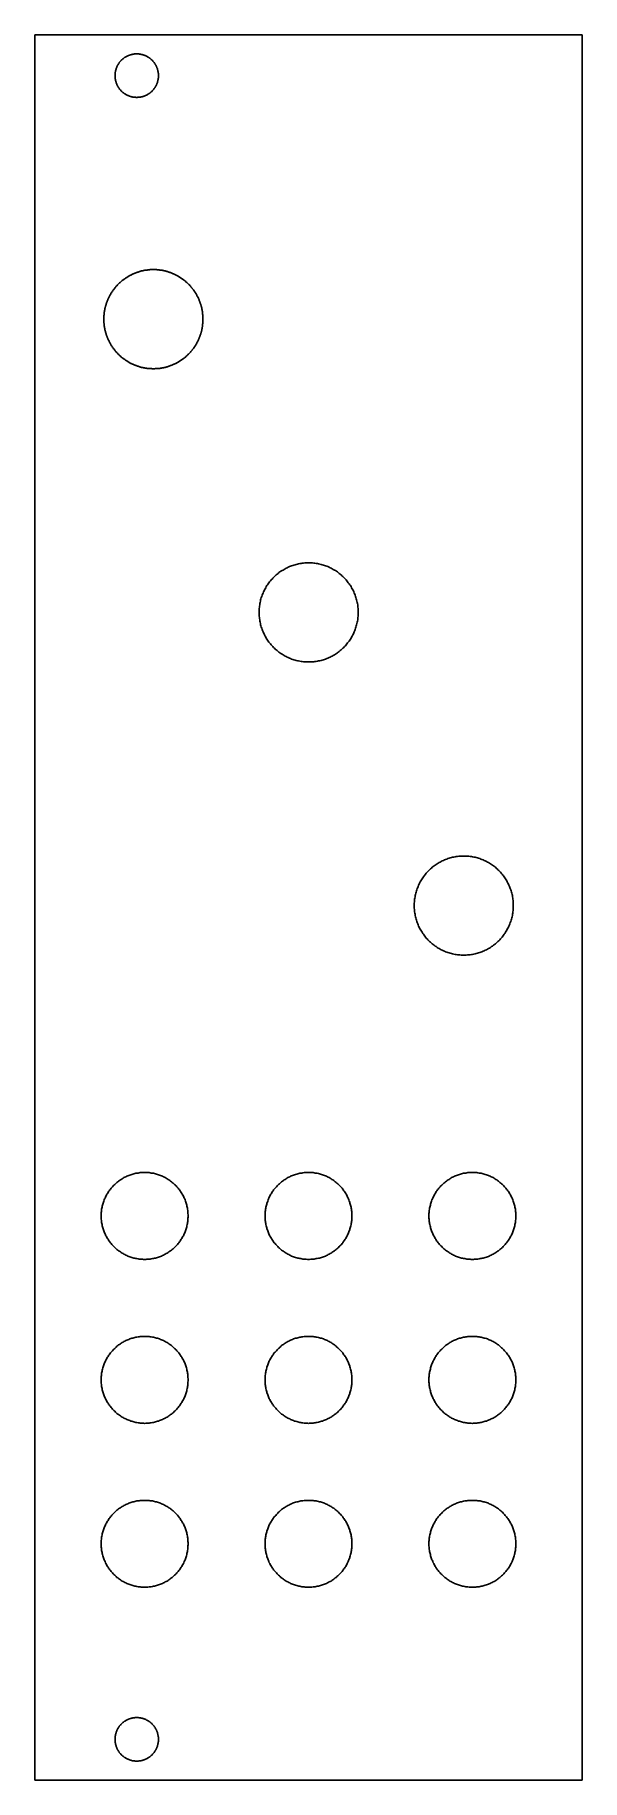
# Model space of a CAD drawing. Extents: x 85 to 125, y -208 to -80.
import ezdxf

# ---------------------------------------------------------------- set-up
doc = ezdxf.new("R2010")
doc.units = 0
doc.layers.add('CUT_RECTANGLE', color=7, linetype='CONTINUOUS')

msp = doc.modelspace()

# ---------------------------------------------------------------- linework, layer by layer
at = {"layer": 'CUT_RECTANGLE', "color": 1}
msp.add_lwpolyline([(125.11, -208.33), (123.85, -208.33), (122.59, -208.33), (121.33, -208.33), (120.07, -208.33), (118.81, -208.33), (117.55, -208.33), (116.29, -208.33), (115.03, -208.33), (113.77, -208.33), (112.51, -208.33), (111.25, -208.33), (109.99, -208.33), (108.73, -208.33), (107.48, -208.33), (106.22, -208.33), (104.96, -208.33), (103.7, -208.33), (102.44, -208.33), (101.18, -208.33), (99.92, -208.33), (98.66, -208.33), (97.4, -208.33), (96.14, -208.33), (94.88, -208.33), (93.62, -208.33), (92.36, -208.33), (91.1, -208.33), (89.84, -208.33), (88.58, -208.33), (87.32, -208.33), (86.07, -208.33), (84.81, -208.33), (84.81, -204.31), (84.81, -200.3), (84.81, -196.28), (84.81, -192.27), (84.81, -188.25), (84.81, -184.23), (84.81, -180.22), (84.81, -176.2), (84.81, -172.19), (84.81, -168.17), (84.81, -164.16), (84.81, -160.14), (84.81, -156.12), (84.81, -152.11), (84.81, -148.09), (84.81, -144.08), (84.81, -140.06), (84.81, -136.05), (84.81, -132.03), (84.81, -128.01), (84.81, -124), (84.81, -119.98), (84.81, -115.97), (84.81, -111.95), (84.81, -107.94), (84.81, -103.92), (84.81, -99.9), (84.81, -95.89), (84.81, -91.87), (84.81, -87.86), (84.81, -83.84), (84.81, -79.83), (86.07, -79.83), (87.32, -79.83), (88.58, -79.83), (89.84, -79.83), (91.1, -79.83), (92.36, -79.83), (93.62, -79.83), (94.88, -79.83), (96.14, -79.83), (97.4, -79.83), (98.66, -79.83), (99.92, -79.83), (101.18, -79.83), (102.44, -79.83), (103.7, -79.83), (104.96, -79.83), (106.22, -79.83), (107.48, -79.83), (108.73, -79.83), (109.99, -79.83), (111.25, -79.83), (112.51, -79.83), (113.77, -79.83), (115.03, -79.83), (116.29, -79.83), (117.55, -79.83), (118.81, -79.83), (120.07, -79.83), (121.33, -79.83), (122.59, -79.83), (123.85, -79.83), (125.11, -79.83), (125.11, -83.84), (125.11, -87.86), (125.11, -91.87), (125.11, -95.89), (125.11, -99.9), (125.11, -103.92), (125.11, -107.94), (125.11, -111.95), (125.11, -115.97), (125.11, -119.98), (125.11, -124), (125.11, -128.01), (125.11, -132.03), (125.11, -136.05), (125.11, -140.06), (125.11, -144.08), (125.11, -148.09), (125.11, -152.11), (125.11, -156.12), (125.11, -160.14), (125.11, -164.16), (125.11, -168.17), (125.11, -172.19), (125.11, -176.2), (125.11, -180.22), (125.11, -184.23), (125.11, -188.25), (125.11, -192.27), (125.11, -196.28), (125.11, -200.3), (125.11, -204.31), (125.11, -208.33)], dxfattribs=at)
for points, knots in [([(90.71, -82.83), (90.71, -82.85), (90.71, -82.88), (90.71, -82.91), (90.71, -82.94), (90.71, -82.96), (90.71, -82.99), (90.72, -83.02), (90.72, -83.04), (90.72, -83.07), (90.73, -83.1), (90.73, -83.12), (90.74, -83.15), (90.74, -83.17), (90.75, -83.2), (90.76, -83.23), (90.76, -83.25), (90.77, -83.28), (90.78, -83.3), (90.79, -83.33), (90.79, -83.35), (90.8, -83.38), (90.81, -83.4), (90.82, -83.42), (90.83, -83.45), (90.84, -83.47), (90.85, -83.5), (90.86, -83.52), (90.88, -83.54), (90.89, -83.57), (90.9, -83.59), (90.91, -83.61), (90.92, -83.63), (90.94, -83.66), (90.95, -83.68), (90.96, -83.7), (90.98, -83.72), (90.99, -83.74), (91.01, -83.76), (91.02, -83.78), (91.04, -83.8), (91.06, -83.82), (91.07, -83.84), (91.09, -83.86), (91.1, -83.88), (91.12, -83.9), (91.14, -83.92), (91.16, -83.94), (91.17, -83.96), (91.19, -83.98), (91.21, -83.99), (91.23, -84.01), (91.25, -84.03), (91.27, -84.04), (91.29, -84.06), (91.31, -84.08), (91.33, -84.09), (91.35, -84.11), (91.37, -84.12), (91.39, -84.14), (91.41, -84.15), (91.43, -84.17), (91.45, -84.18), (91.48, -84.19), (91.5, -84.21), (91.52, -84.22), (91.54, -84.23), (91.57, -84.25), (91.59, -84.26), (91.61, -84.27), (91.64, -84.28), (91.66, -84.29), (91.68, -84.3), (91.71, -84.31), (91.73, -84.32), (91.76, -84.33), (91.78, -84.34), (91.81, -84.35), (91.83, -84.35), (91.86, -84.36), (91.88, -84.37), (91.91, -84.38), (91.93, -84.38), (91.96, -84.39), (91.98, -84.39), (92.01, -84.4), (92.04, -84.4), (92.06, -84.41), (92.09, -84.41), (92.12, -84.41), (92.14, -84.42), (92.17, -84.42), (92.2, -84.42), (92.22, -84.42), (92.25, -84.43), (92.28, -84.43), (92.31, -84.43), (92.33, -84.43), (92.36, -84.43), (92.39, -84.42), (92.42, -84.42), (92.44, -84.42), (92.47, -84.42), (92.5, -84.41), (92.52, -84.41), (92.55, -84.41), (92.58, -84.4), (92.6, -84.4), (92.63, -84.39), (92.65, -84.39), (92.68, -84.38), (92.71, -84.38), (92.73, -84.37), (92.76, -84.36), (92.78, -84.35), (92.81, -84.35), (92.83, -84.34), (92.86, -84.33), (92.88, -84.32), (92.9, -84.31), (92.93, -84.3), (92.95, -84.29), (92.98, -84.28), (93, -84.27), (93.02, -84.26), (93.05, -84.25), (93.07, -84.23), (93.09, -84.22), (93.11, -84.21), (93.14, -84.19), (93.16, -84.18), (93.18, -84.17), (93.2, -84.15), (93.22, -84.14), (93.24, -84.12), (93.26, -84.11), (93.28, -84.09), (93.3, -84.08), (93.32, -84.06), (93.34, -84.04), (93.36, -84.03), (93.38, -84.01), (93.4, -83.99), (93.42, -83.98), (93.44, -83.96), (93.46, -83.94), (93.47, -83.92), (93.49, -83.9), (93.51, -83.88), (93.52, -83.86), (93.54, -83.84), (93.56, -83.82), (93.57, -83.8), (93.59, -83.78), (93.6, -83.76), (93.62, -83.74), (93.63, -83.72), (93.65, -83.7), (93.66, -83.68), (93.67, -83.66), (93.69, -83.63), (93.7, -83.61), (93.71, -83.59), (93.73, -83.57), (93.74, -83.54), (93.75, -83.52), (93.76, -83.5), (93.77, -83.47), (93.78, -83.45), (93.79, -83.42), (93.8, -83.4), (93.81, -83.38), (93.82, -83.35), (93.83, -83.33), (93.83, -83.3), (93.84, -83.28), (93.85, -83.25), (93.86, -83.23), (93.86, -83.2), (93.87, -83.17), (93.87, -83.15), (93.88, -83.12), (93.88, -83.1), (93.89, -83.07), (93.89, -83.04), (93.9, -83.02), (93.9, -82.99), (93.9, -82.96), (93.9, -82.94), (93.9, -82.91), (93.91, -82.88), (93.91, -82.85), (93.91, -82.83), (93.91, -82.8), (93.91, -82.77), (93.9, -82.74), (93.9, -82.72), (93.9, -82.69), (93.9, -82.66), (93.9, -82.64), (93.89, -82.61), (93.89, -82.58), (93.88, -82.56), (93.88, -82.53), (93.87, -82.5), (93.87, -82.48), (93.86, -82.45), (93.86, -82.43), (93.85, -82.4), (93.84, -82.38), (93.83, -82.35), (93.83, -82.32), (93.82, -82.3), (93.81, -82.28), (93.8, -82.25), (93.79, -82.23), (93.78, -82.2), (93.77, -82.18), (93.76, -82.16), (93.75, -82.13), (93.74, -82.11), (93.73, -82.09), (93.71, -82.06), (93.7, -82.04), (93.69, -82.02), (93.67, -82), (93.66, -81.97), (93.65, -81.95), (93.63, -81.93), (93.62, -81.91), (93.6, -81.89), (93.59, -81.87), (93.57, -81.85), (93.56, -81.83), (93.54, -81.81), (93.52, -81.79), (93.51, -81.77), (93.49, -81.75), (93.47, -81.73), (93.46, -81.71), (93.44, -81.69), (93.42, -81.68), (93.4, -81.66), (93.38, -81.64), (93.36, -81.62), (93.34, -81.61), (93.32, -81.59), (93.3, -81.57), (93.28, -81.56), (93.26, -81.54), (93.24, -81.53), (93.22, -81.51), (93.2, -81.5), (93.18, -81.48), (93.16, -81.47), (93.14, -81.46), (93.11, -81.44), (93.09, -81.43), (93.07, -81.42), (93.05, -81.41), (93.02, -81.39), (93, -81.38), (92.98, -81.37), (92.95, -81.36), (92.93, -81.35), (92.9, -81.34), (92.88, -81.33), (92.86, -81.32), (92.83, -81.31), (92.81, -81.31), (92.78, -81.3), (92.76, -81.29), (92.73, -81.28), (92.71, -81.28), (92.68, -81.27), (92.65, -81.26), (92.63, -81.26), (92.6, -81.25), (92.58, -81.25), (92.55, -81.24), (92.52, -81.24), (92.5, -81.24), (92.47, -81.23), (92.44, -81.23), (92.42, -81.23), (92.39, -81.23), (92.36, -81.23), (92.33, -81.23), (92.31, -81.23), (92.28, -81.23), (92.25, -81.23), (92.22, -81.23), (92.2, -81.23), (92.17, -81.23), (92.14, -81.23), (92.12, -81.24), (92.09, -81.24), (92.06, -81.24), (92.04, -81.25), (92.01, -81.25), (91.98, -81.26), (91.96, -81.26), (91.93, -81.27), (91.91, -81.28), (91.88, -81.28), (91.86, -81.29), (91.83, -81.3), (91.81, -81.31), (91.78, -81.31), (91.76, -81.32), (91.73, -81.33), (91.71, -81.34), (91.68, -81.35), (91.66, -81.36), (91.64, -81.37), (91.61, -81.38), (91.59, -81.39), (91.57, -81.41), (91.54, -81.42), (91.52, -81.43), (91.5, -81.44), (91.48, -81.46), (91.45, -81.47), (91.43, -81.48), (91.41, -81.5), (91.39, -81.51), (91.37, -81.53), (91.35, -81.54), (91.33, -81.56), (91.31, -81.57), (91.29, -81.59), (91.27, -81.61), (91.25, -81.62), (91.23, -81.64), (91.21, -81.66), (91.19, -81.68), (91.17, -81.69), (91.16, -81.71), (91.14, -81.73), (91.12, -81.75), (91.1, -81.77), (91.09, -81.79), (91.07, -81.81), (91.06, -81.83), (91.04, -81.85), (91.02, -81.87), (91.01, -81.89), (90.99, -81.91), (90.98, -81.93), (90.96, -81.95), (90.95, -81.97), (90.94, -82), (90.92, -82.02), (90.91, -82.04), (90.9, -82.06), (90.89, -82.09), (90.88, -82.11), (90.86, -82.13), (90.85, -82.16), (90.84, -82.18), (90.83, -82.2), (90.82, -82.23), (90.81, -82.25), (90.8, -82.28), (90.79, -82.3), (90.79, -82.32), (90.78, -82.35), (90.77, -82.38), (90.76, -82.4), (90.76, -82.43), (90.75, -82.45), (90.74, -82.48), (90.74, -82.5), (90.73, -82.53), (90.73, -82.56), (90.72, -82.58), (90.72, -82.61), (90.72, -82.64), (90.71, -82.66), (90.71, -82.69), (90.71, -82.72), (90.71, -82.74), (90.71, -82.77), (90.71, -82.8), (90.71, -82.83)], [0, 0, 0, 0, 1, 1, 1, 2, 2, 2, 3, 3, 3, 4, 4, 4, 5, 5, 5, 6, 6, 6, 7, 7, 7, 8, 8, 8, 9, 9, 9, 10, 10, 10, 11, 11, 11, 12, 12, 12, 13, 13, 13, 14, 14, 14, 15, 15, 15, 16, 16, 16, 17, 17, 17, 18, 18, 18, 19, 19, 19, 20, 20, 20, 21, 21, 21, 22, 22, 22, 23, 23, 23, 24, 24, 24, 25, 25, 25, 26, 26, 26, 27, 27, 27, 28, 28, 28, 29, 29, 29, 30, 30, 30, 31, 31, 31, 32, 32, 32, 33, 33, 33, 34, 34, 34, 35, 35, 35, 36, 36, 36, 37, 37, 37, 38, 38, 38, 39, 39, 39, 40, 40, 40, 41, 41, 41, 42, 42, 42, 43, 43, 43, 44, 44, 44, 45, 45, 45, 46, 46, 46, 47, 47, 47, 48, 48, 48, 49, 49, 49, 50, 50, 50, 51, 51, 51, 52, 52, 52, 53, 53, 53, 54, 54, 54, 55, 55, 55, 56, 56, 56, 57, 57, 57, 58, 58, 58, 59, 59, 59, 60, 60, 60, 61, 61, 61, 62, 62, 62, 63, 63, 63, 64, 64, 64, 65, 65, 65, 66, 66, 66, 67, 67, 67, 68, 68, 68, 69, 69, 69, 70, 70, 70, 71, 71, 71, 72, 72, 72, 73, 73, 73, 74, 74, 74, 75, 75, 75, 76, 76, 76, 77, 77, 77, 78, 78, 78, 79, 79, 79, 80, 80, 80, 81, 81, 81, 82, 82, 82, 83, 83, 83, 84, 84, 84, 85, 85, 85, 86, 86, 86, 87, 87, 87, 88, 88, 88, 89, 89, 89, 90, 90, 90, 91, 91, 91, 92, 92, 92, 93, 93, 93, 94, 94, 94, 95, 95, 95, 96, 96, 96, 97, 97, 97, 98, 98, 98, 99, 99, 99, 100, 100, 100, 101, 101, 101, 102, 102, 102, 103, 103, 103, 104, 104, 104, 105, 105, 105, 106, 106, 106, 107, 107, 107, 108, 108, 108, 109, 109, 109, 110, 110, 110, 111, 111, 111, 112, 112, 112, 113, 113, 113, 114, 114, 114, 115, 115, 115, 116, 116, 116, 117, 117, 117, 118, 118, 118, 119, 119, 119, 120, 120, 120, 121, 121, 121, 122, 122, 122, 123, 123, 123, 124, 124, 124, 125, 125, 125, 126, 126, 126, 127, 127, 127, 128, 128, 128, 128]), ([(89.88, -100.76), (89.88, -100.79), (89.88, -100.82), (89.88, -100.85), (89.88, -100.88), (89.89, -100.91), (89.89, -100.94), (89.89, -100.98), (89.89, -101.01), (89.89, -101.04), (89.9, -101.07), (89.9, -101.1), (89.9, -101.13), (89.9, -101.16), (89.91, -101.19), (89.91, -101.22), (89.92, -101.25), (89.92, -101.28), (89.92, -101.31), (89.93, -101.34), (89.93, -101.37), (89.94, -101.4), (89.95, -101.43), (89.95, -101.46), (89.96, -101.49), (89.96, -101.52), (89.97, -101.55), (89.98, -101.58), (89.98, -101.61), (89.99, -101.64), (90, -101.67), (90.01, -101.7), (90.01, -101.73), (90.02, -101.76), (90.03, -101.78), (90.04, -101.81), (90.05, -101.84), (90.06, -101.87), (90.06, -101.9), (90.07, -101.93), (90.08, -101.96), (90.09, -101.98), (90.1, -102.01), (90.11, -102.04), (90.13, -102.07), (90.14, -102.09), (90.15, -102.12), (90.16, -102.15), (90.17, -102.18), (90.18, -102.2), (90.19, -102.23), (90.21, -102.26), (90.22, -102.29), (90.23, -102.31), (90.24, -102.34), (90.26, -102.37), (90.27, -102.39), (90.28, -102.42), (90.3, -102.44), (90.31, -102.47), (90.32, -102.5), (90.34, -102.52), (90.35, -102.55), (90.37, -102.57), (90.38, -102.6), (90.4, -102.62), (90.41, -102.65), (90.43, -102.67), (90.44, -102.7), (90.46, -102.72), (90.47, -102.75), (90.49, -102.77), (90.51, -102.8), (90.52, -102.82), (90.54, -102.85), (90.56, -102.87), (90.57, -102.89), (90.59, -102.92), (90.61, -102.94), (90.63, -102.96), (90.64, -102.99), (90.66, -103.01), (90.68, -103.03), (90.7, -103.06), (90.72, -103.08), (90.73, -103.1), (90.75, -103.12), (90.77, -103.15), (90.79, -103.17), (90.81, -103.19), (90.83, -103.21), (90.85, -103.23), (90.87, -103.25), (90.89, -103.27), (90.91, -103.3), (90.93, -103.32), (90.95, -103.34), (90.97, -103.36), (90.99, -103.38), (91.01, -103.4), (91.04, -103.42), (91.06, -103.44), (91.08, -103.46), (91.1, -103.48), (91.12, -103.5), (91.14, -103.52), (91.17, -103.54), (91.19, -103.55), (91.21, -103.57), (91.23, -103.59), (91.26, -103.61), (91.28, -103.63), (91.3, -103.65), (91.33, -103.66), (91.35, -103.68), (91.37, -103.7), (91.4, -103.72), (91.42, -103.73), (91.44, -103.75), (91.47, -103.77), (91.49, -103.78), (91.52, -103.8), (91.54, -103.82), (91.57, -103.83), (91.59, -103.85), (91.62, -103.86), (91.64, -103.88), (91.67, -103.89), (91.69, -103.91), (91.72, -103.92), (91.74, -103.94), (91.77, -103.95), (91.79, -103.97), (91.82, -103.98), (91.84, -103.99), (91.87, -104.01), (91.9, -104.02), (91.92, -104.03), (91.95, -104.05), (91.98, -104.06), (92, -104.07), (92.03, -104.08), (92.06, -104.1), (92.08, -104.11), (92.11, -104.12), (92.14, -104.13), (92.17, -104.14), (92.19, -104.15), (92.22, -104.16), (92.25, -104.17), (92.28, -104.18), (92.31, -104.2), (92.33, -104.2), (92.36, -104.21), (92.39, -104.22), (92.42, -104.23), (92.45, -104.24), (92.48, -104.25), (92.5, -104.26), (92.53, -104.27), (92.56, -104.28), (92.59, -104.28), (92.62, -104.29), (92.65, -104.3), (92.68, -104.31), (92.71, -104.31), (92.74, -104.32), (92.77, -104.33), (92.8, -104.33), (92.83, -104.34), (92.86, -104.34), (92.89, -104.35), (92.92, -104.35), (92.95, -104.36), (92.98, -104.36), (93.01, -104.37), (93.04, -104.37), (93.07, -104.38), (93.1, -104.38), (93.13, -104.38), (93.16, -104.39), (93.19, -104.39), (93.22, -104.39), (93.25, -104.4), (93.28, -104.4), (93.31, -104.4), (93.34, -104.4), (93.38, -104.4), (93.41, -104.4), (93.44, -104.41), (93.47, -104.41), (93.5, -104.41), (93.53, -104.41), (93.56, -104.41), (93.6, -104.41), (93.63, -104.41), (93.66, -104.4), (93.69, -104.4), (93.72, -104.4), (93.75, -104.4), (93.78, -104.4), (93.81, -104.4), (93.84, -104.39), (93.88, -104.39), (93.91, -104.39), (93.94, -104.38), (93.97, -104.38), (94, -104.38), (94.03, -104.37), (94.06, -104.37), (94.09, -104.36), (94.12, -104.36), (94.15, -104.35), (94.18, -104.35), (94.21, -104.34), (94.24, -104.34), (94.27, -104.33), (94.3, -104.33), (94.33, -104.32), (94.36, -104.31), (94.39, -104.31), (94.42, -104.3), (94.44, -104.29), (94.47, -104.28), (94.5, -104.28), (94.53, -104.27), (94.56, -104.26), (94.59, -104.25), (94.62, -104.24), (94.65, -104.23), (94.68, -104.22), (94.7, -104.21), (94.73, -104.2), (94.76, -104.2), (94.79, -104.18), (94.82, -104.17), (94.84, -104.16), (94.87, -104.15), (94.9, -104.14), (94.93, -104.13), (94.95, -104.12), (94.98, -104.11), (95.01, -104.1), (95.03, -104.08), (95.06, -104.07), (95.09, -104.06), (95.12, -104.05), (95.14, -104.03), (95.17, -104.02), (95.19, -104.01), (95.22, -103.99), (95.25, -103.98), (95.27, -103.97), (95.3, -103.95), (95.32, -103.94), (95.35, -103.92), (95.38, -103.91), (95.4, -103.89), (95.43, -103.88), (95.45, -103.86), (95.48, -103.85), (95.5, -103.83), (95.52, -103.82), (95.55, -103.8), (95.57, -103.78), (95.6, -103.77), (95.62, -103.75), (95.65, -103.73), (95.67, -103.72), (95.69, -103.7), (95.72, -103.68), (95.74, -103.66), (95.76, -103.65), (95.79, -103.63), (95.81, -103.61), (95.83, -103.59), (95.85, -103.57), (95.88, -103.55), (95.9, -103.54), (95.92, -103.52), (95.94, -103.5), (95.97, -103.48), (95.99, -103.46), (96.01, -103.44), (96.03, -103.42), (96.05, -103.4), (96.07, -103.38), (96.09, -103.36), (96.11, -103.34), (96.13, -103.32), (96.15, -103.3), (96.18, -103.27), (96.2, -103.25), (96.22, -103.23), (96.23, -103.21), (96.25, -103.19), (96.27, -103.17), (96.29, -103.15), (96.31, -103.12), (96.33, -103.1), (96.35, -103.08), (96.37, -103.06), (96.39, -103.03), (96.4, -103.01), (96.42, -102.99), (96.44, -102.96), (96.46, -102.94), (96.48, -102.92), (96.49, -102.89), (96.51, -102.87), (96.53, -102.85), (96.54, -102.82), (96.56, -102.8), (96.58, -102.77), (96.59, -102.75), (96.61, -102.72), (96.62, -102.7), (96.64, -102.67), (96.65, -102.65), (96.67, -102.62), (96.68, -102.6), (96.7, -102.57), (96.71, -102.55), (96.73, -102.52), (96.74, -102.5), (96.76, -102.47), (96.77, -102.44), (96.78, -102.42), (96.8, -102.39), (96.81, -102.37), (96.82, -102.34), (96.84, -102.31), (96.85, -102.29), (96.86, -102.26), (96.87, -102.23), (96.88, -102.2), (96.9, -102.18), (96.91, -102.15), (96.92, -102.12), (96.93, -102.09), (96.94, -102.07), (96.95, -102.04), (96.96, -102.01), (96.97, -101.98), (96.98, -101.96), (96.99, -101.93), (97, -101.9), (97.01, -101.87), (97.02, -101.84), (97.03, -101.81), (97.04, -101.78), (97.04, -101.76), (97.05, -101.73), (97.06, -101.7), (97.07, -101.67), (97.08, -101.64), (97.08, -101.61), (97.09, -101.58), (97.1, -101.55), (97.1, -101.52), (97.11, -101.49), (97.11, -101.46), (97.12, -101.43), (97.13, -101.4), (97.13, -101.37), (97.14, -101.34), (97.14, -101.31), (97.15, -101.28), (97.15, -101.25), (97.15, -101.22), (97.16, -101.19), (97.16, -101.16), (97.16, -101.13), (97.17, -101.1), (97.17, -101.07), (97.17, -101.04), (97.17, -101.01), (97.18, -100.98), (97.18, -100.94), (97.18, -100.91), (97.18, -100.88), (97.18, -100.85), (97.18, -100.82), (97.18, -100.79), (97.18, -100.76), (97.18, -100.72), (97.18, -100.69), (97.18, -100.66), (97.18, -100.63), (97.18, -100.6), (97.18, -100.57), (97.18, -100.54), (97.17, -100.51), (97.17, -100.48), (97.17, -100.44), (97.17, -100.41), (97.16, -100.38), (97.16, -100.35), (97.16, -100.32), (97.15, -100.29), (97.15, -100.26), (97.15, -100.23), (97.14, -100.2), (97.14, -100.17), (97.13, -100.14), (97.13, -100.11), (97.12, -100.08), (97.11, -100.05), (97.11, -100.02), (97.1, -99.99), (97.1, -99.96), (97.09, -99.93), (97.08, -99.9), (97.08, -99.87), (97.07, -99.84), (97.06, -99.81), (97.05, -99.79), (97.04, -99.76), (97.04, -99.73), (97.03, -99.7), (97.02, -99.67), (97.01, -99.64), (97, -99.61), (96.99, -99.59), (96.98, -99.56), (96.97, -99.53), (96.96, -99.5), (96.95, -99.47), (96.94, -99.45), (96.93, -99.42), (96.92, -99.39), (96.91, -99.36), (96.9, -99.34), (96.88, -99.31), (96.87, -99.28), (96.86, -99.25), (96.85, -99.23), (96.84, -99.2), (96.82, -99.17), (96.81, -99.15), (96.8, -99.12), (96.78, -99.09), (96.77, -99.07), (96.76, -99.04), (96.74, -99.02), (96.73, -98.99), (96.71, -98.96), (96.7, -98.94), (96.68, -98.91), (96.67, -98.89), (96.65, -98.86), (96.64, -98.84), (96.62, -98.81), (96.61, -98.79), (96.59, -98.76), (96.58, -98.74), (96.56, -98.72), (96.54, -98.69), (96.53, -98.67), (96.51, -98.64), (96.49, -98.62), (96.48, -98.6), (96.46, -98.57), (96.44, -98.55), (96.42, -98.53), (96.4, -98.5), (96.39, -98.48), (96.37, -98.46), (96.35, -98.43), (96.33, -98.41), (96.31, -98.39), (96.29, -98.37), (96.27, -98.35), (96.25, -98.32), (96.23, -98.3), (96.22, -98.28), (96.2, -98.26), (96.18, -98.24), (96.15, -98.22), (96.13, -98.2), (96.11, -98.18), (96.09, -98.15), (96.07, -98.13), (96.05, -98.11), (96.03, -98.09), (96.01, -98.07), (95.99, -98.05), (95.97, -98.03), (95.94, -98.02), (95.92, -98), (95.9, -97.98), (95.88, -97.96), (95.85, -97.94), (95.83, -97.92), (95.81, -97.9), (95.79, -97.88), (95.76, -97.87), (95.74, -97.85), (95.72, -97.83), (95.69, -97.81), (95.67, -97.8), (95.65, -97.78), (95.62, -97.76), (95.6, -97.75), (95.57, -97.73), (95.55, -97.71), (95.52, -97.7), (95.5, -97.68), (95.48, -97.67), (95.45, -97.65), (95.43, -97.63), (95.4, -97.62), (95.38, -97.6), (95.35, -97.59), (95.32, -97.58), (95.3, -97.56), (95.27, -97.55), (95.25, -97.53), (95.22, -97.52), (95.19, -97.51), (95.17, -97.49), (95.14, -97.48), (95.12, -97.47), (95.09, -97.45), (95.06, -97.44), (95.03, -97.43), (95.01, -97.42), (94.98, -97.4), (94.95, -97.39), (94.93, -97.38), (94.9, -97.37), (94.87, -97.36), (94.84, -97.35), (94.82, -97.34), (94.79, -97.33), (94.76, -97.32), (94.73, -97.31), (94.7, -97.3), (94.68, -97.29), (94.65, -97.28), (94.62, -97.27), (94.59, -97.26), (94.56, -97.25), (94.53, -97.24), (94.5, -97.24), (94.47, -97.23), (94.44, -97.22), (94.42, -97.21), (94.39, -97.21), (94.36, -97.2), (94.33, -97.19), (94.3, -97.19), (94.27, -97.18), (94.24, -97.17), (94.21, -97.17), (94.18, -97.16), (94.15, -97.16), (94.12, -97.15), (94.09, -97.15), (94.06, -97.14), (94.03, -97.14), (94, -97.14), (93.97, -97.13), (93.94, -97.13), (93.91, -97.13), (93.88, -97.12), (93.84, -97.12), (93.81, -97.12), (93.78, -97.11), (93.75, -97.11), (93.72, -97.11), (93.69, -97.11), (93.66, -97.11), (93.63, -97.11), (93.6, -97.11), (93.56, -97.11), (93.53, -97.11), (93.5, -97.11), (93.47, -97.11), (93.44, -97.11), (93.41, -97.11), (93.38, -97.11), (93.34, -97.11), (93.31, -97.11), (93.28, -97.11), (93.25, -97.12), (93.22, -97.12), (93.19, -97.12), (93.16, -97.13), (93.13, -97.13), (93.1, -97.13), (93.07, -97.14), (93.04, -97.14), (93.01, -97.14), (92.98, -97.15), (92.95, -97.15), (92.92, -97.16), (92.89, -97.16), (92.86, -97.17), (92.83, -97.17), (92.8, -97.18), (92.77, -97.19), (92.74, -97.19), (92.71, -97.2), (92.68, -97.21), (92.65, -97.21), (92.62, -97.22), (92.59, -97.23), (92.56, -97.24), (92.53, -97.24), (92.5, -97.25), (92.48, -97.26), (92.45, -97.27), (92.42, -97.28), (92.39, -97.29), (92.36, -97.3), (92.33, -97.31), (92.31, -97.32), (92.28, -97.33), (92.25, -97.34), (92.22, -97.35), (92.19, -97.36), (92.17, -97.37), (92.14, -97.38), (92.11, -97.39), (92.08, -97.4), (92.06, -97.42), (92.03, -97.43), (92, -97.44), (91.98, -97.45), (91.95, -97.47), (91.92, -97.48), (91.9, -97.49), (91.87, -97.51), (91.84, -97.52), (91.82, -97.53), (91.79, -97.55), (91.77, -97.56), (91.74, -97.58), (91.72, -97.59), (91.69, -97.6), (91.67, -97.62), (91.64, -97.63), (91.62, -97.65), (91.59, -97.67), (91.57, -97.68), (91.54, -97.7), (91.52, -97.71), (91.49, -97.73), (91.47, -97.75), (91.44, -97.76), (91.42, -97.78), (91.4, -97.8), (91.37, -97.81), (91.35, -97.83), (91.33, -97.85), (91.3, -97.87), (91.28, -97.88), (91.26, -97.9), (91.23, -97.92), (91.21, -97.94), (91.19, -97.96), (91.17, -97.98), (91.14, -98), (91.12, -98.02), (91.1, -98.03), (91.08, -98.05), (91.06, -98.07), (91.04, -98.09), (91.01, -98.11), (90.99, -98.13), (90.97, -98.15), (90.95, -98.18), (90.93, -98.2), (90.91, -98.22), (90.89, -98.24), (90.87, -98.26), (90.85, -98.28), (90.83, -98.3), (90.81, -98.32), (90.79, -98.35), (90.77, -98.37), (90.75, -98.39), (90.73, -98.41), (90.72, -98.43), (90.7, -98.46), (90.68, -98.48), (90.66, -98.5), (90.64, -98.53), (90.63, -98.55), (90.61, -98.57), (90.59, -98.6), (90.57, -98.62), (90.56, -98.64), (90.54, -98.67), (90.52, -98.69), (90.51, -98.72), (90.49, -98.74), (90.47, -98.76), (90.46, -98.79), (90.44, -98.81), (90.43, -98.84), (90.41, -98.86), (90.4, -98.89), (90.38, -98.91), (90.37, -98.94), (90.35, -98.96), (90.34, -98.99), (90.32, -99.02), (90.31, -99.04), (90.3, -99.07), (90.28, -99.09), (90.27, -99.12), (90.26, -99.15), (90.24, -99.17), (90.23, -99.2), (90.22, -99.23), (90.21, -99.25), (90.19, -99.28), (90.18, -99.31), (90.17, -99.34), (90.16, -99.36), (90.15, -99.39), (90.14, -99.42), (90.13, -99.45), (90.11, -99.47), (90.1, -99.5), (90.09, -99.53), (90.08, -99.56), (90.07, -99.59), (90.06, -99.61), (90.06, -99.64), (90.05, -99.67), (90.04, -99.7), (90.03, -99.73), (90.02, -99.76), (90.01, -99.79), (90.01, -99.81), (90, -99.84), (89.99, -99.87), (89.98, -99.9), (89.98, -99.93), (89.97, -99.96), (89.96, -99.99), (89.96, -100.02), (89.95, -100.05), (89.95, -100.08), (89.94, -100.11), (89.93, -100.14), (89.93, -100.17), (89.92, -100.2), (89.92, -100.23), (89.92, -100.26), (89.91, -100.29), (89.91, -100.32), (89.9, -100.35), (89.9, -100.38), (89.9, -100.41), (89.9, -100.44), (89.89, -100.48), (89.89, -100.51), (89.89, -100.54), (89.89, -100.57), (89.89, -100.6), (89.88, -100.63), (89.88, -100.66), (89.88, -100.69), (89.88, -100.72), (89.88, -100.76)], [0, 0, 0, 0, 1, 1, 1, 2, 2, 2, 3, 3, 3, 4, 4, 4, 5, 5, 5, 6, 6, 6, 7, 7, 7, 8, 8, 8, 9, 9, 9, 10, 10, 10, 11, 11, 11, 12, 12, 12, 13, 13, 13, 14, 14, 14, 15, 15, 15, 16, 16, 16, 17, 17, 17, 18, 18, 18, 19, 19, 19, 20, 20, 20, 21, 21, 21, 22, 22, 22, 23, 23, 23, 24, 24, 24, 25, 25, 25, 26, 26, 26, 27, 27, 27, 28, 28, 28, 29, 29, 29, 30, 30, 30, 31, 31, 31, 32, 32, 32, 33, 33, 33, 34, 34, 34, 35, 35, 35, 36, 36, 36, 37, 37, 37, 38, 38, 38, 39, 39, 39, 40, 40, 40, 41, 41, 41, 42, 42, 42, 43, 43, 43, 44, 44, 44, 45, 45, 45, 46, 46, 46, 47, 47, 47, 48, 48, 48, 49, 49, 49, 50, 50, 50, 51, 51, 51, 52, 52, 52, 53, 53, 53, 54, 54, 54, 55, 55, 55, 56, 56, 56, 57, 57, 57, 58, 58, 58, 59, 59, 59, 60, 60, 60, 61, 61, 61, 62, 62, 62, 63, 63, 63, 64, 64, 64, 65, 65, 65, 66, 66, 66, 67, 67, 67, 68, 68, 68, 69, 69, 69, 70, 70, 70, 71, 71, 71, 72, 72, 72, 73, 73, 73, 74, 74, 74, 75, 75, 75, 76, 76, 76, 77, 77, 77, 78, 78, 78, 79, 79, 79, 80, 80, 80, 81, 81, 81, 82, 82, 82, 83, 83, 83, 84, 84, 84, 85, 85, 85, 86, 86, 86, 87, 87, 87, 88, 88, 88, 89, 89, 89, 90, 90, 90, 91, 91, 91, 92, 92, 92, 93, 93, 93, 94, 94, 94, 95, 95, 95, 96, 96, 96, 97, 97, 97, 98, 98, 98, 99, 99, 99, 100, 100, 100, 101, 101, 101, 102, 102, 102, 103, 103, 103, 104, 104, 104, 105, 105, 105, 106, 106, 106, 107, 107, 107, 108, 108, 108, 109, 109, 109, 110, 110, 110, 111, 111, 111, 112, 112, 112, 113, 113, 113, 114, 114, 114, 115, 115, 115, 116, 116, 116, 117, 117, 117, 118, 118, 118, 119, 119, 119, 120, 120, 120, 121, 121, 121, 122, 122, 122, 123, 123, 123, 124, 124, 124, 125, 125, 125, 126, 126, 126, 127, 127, 127, 128, 128, 128, 129, 129, 129, 130, 130, 130, 131, 131, 131, 132, 132, 132, 133, 133, 133, 134, 134, 134, 135, 135, 135, 136, 136, 136, 137, 137, 137, 138, 138, 138, 139, 139, 139, 140, 140, 140, 141, 141, 141, 142, 142, 142, 143, 143, 143, 144, 144, 144, 145, 145, 145, 146, 146, 146, 147, 147, 147, 148, 148, 148, 149, 149, 149, 150, 150, 150, 151, 151, 151, 152, 152, 152, 153, 153, 153, 154, 154, 154, 155, 155, 155, 156, 156, 156, 157, 157, 157, 158, 158, 158, 159, 159, 159, 160, 160, 160, 161, 161, 161, 162, 162, 162, 163, 163, 163, 164, 164, 164, 165, 165, 165, 166, 166, 166, 167, 167, 167, 168, 168, 168, 169, 169, 169, 170, 170, 170, 171, 171, 171, 172, 172, 172, 173, 173, 173, 174, 174, 174, 175, 175, 175, 176, 176, 176, 177, 177, 177, 178, 178, 178, 179, 179, 179, 180, 180, 180, 181, 181, 181, 182, 182, 182, 183, 183, 183, 184, 184, 184, 185, 185, 185, 186, 186, 186, 187, 187, 187, 188, 188, 188, 189, 189, 189, 190, 190, 190, 191, 191, 191, 192, 192, 192, 193, 193, 193, 194, 194, 194, 195, 195, 195, 196, 196, 196, 197, 197, 197, 198, 198, 198, 199, 199, 199, 200, 200, 200, 201, 201, 201, 202, 202, 202, 203, 203, 203, 204, 204, 204, 205, 205, 205, 206, 206, 206, 207, 207, 207, 208, 208, 208, 209, 209, 209, 210, 210, 210, 211, 211, 211, 212, 212, 212, 213, 213, 213, 214, 214, 214, 215, 215, 215, 216, 216, 216, 217, 217, 217, 218, 218, 218, 219, 219, 219, 220, 220, 220, 221, 221, 221, 222, 222, 222, 223, 223, 223, 224, 224, 224, 225, 225, 225, 226, 226, 226, 227, 227, 227, 228, 228, 228, 229, 229, 229, 230, 230, 230, 231, 231, 231, 232, 232, 232, 233, 233, 233, 234, 234, 234, 235, 235, 235, 236, 236, 236, 237, 237, 237, 238, 238, 238, 239, 239, 239, 240, 240, 240, 241, 241, 241, 242, 242, 242, 243, 243, 243, 244, 244, 244, 245, 245, 245, 246, 246, 246, 247, 247, 247, 248, 248, 248, 249, 249, 249, 250, 250, 250, 251, 251, 251, 252, 252, 252, 253, 253, 253, 254, 254, 254, 255, 255, 255, 256, 256, 256, 256]), ([(101.32, -122.35), (101.32, -122.41), (101.32, -122.47), (101.32, -122.53), (101.33, -122.6), (101.33, -122.66), (101.34, -122.72), (101.34, -122.78), (101.35, -122.84), (101.36, -122.9), (101.37, -122.96), (101.38, -123.02), (101.39, -123.08), (101.4, -123.14), (101.42, -123.2), (101.43, -123.26), (101.45, -123.32), (101.46, -123.38), (101.48, -123.43), (101.5, -123.49), (101.52, -123.55), (101.54, -123.6), (101.56, -123.66), (101.58, -123.71), (101.61, -123.77), (101.63, -123.82), (101.65, -123.88), (101.68, -123.93), (101.7, -123.98), (101.73, -124.04), (101.76, -124.09), (101.79, -124.14), (101.82, -124.19), (101.85, -124.24), (101.88, -124.29), (101.91, -124.34), (101.94, -124.39), (101.97, -124.44), (102.01, -124.48), (102.04, -124.53), (102.08, -124.58), (102.11, -124.62), (102.15, -124.67), (102.19, -124.71), (102.23, -124.76), (102.27, -124.8), (102.31, -124.84), (102.35, -124.89), (102.39, -124.93), (102.43, -124.97), (102.47, -125.01), (102.51, -125.05), (102.56, -125.09), (102.6, -125.13), (102.65, -125.16), (102.69, -125.2), (102.74, -125.24), (102.78, -125.27), (102.83, -125.31), (102.88, -125.34), (102.93, -125.37), (102.98, -125.41), (103.03, -125.44), (103.08, -125.47), (103.13, -125.5), (103.18, -125.53), (103.23, -125.56), (103.28, -125.58), (103.33, -125.61), (103.39, -125.64), (103.44, -125.66), (103.49, -125.69), (103.55, -125.71), (103.6, -125.73), (103.66, -125.76), (103.71, -125.78), (103.77, -125.8), (103.83, -125.82), (103.88, -125.83), (103.94, -125.85), (104, -125.87), (104.06, -125.88), (104.11, -125.9), (104.17, -125.91), (104.23, -125.92), (104.29, -125.94), (104.35, -125.95), (104.41, -125.96), (104.47, -125.96), (104.53, -125.97), (104.6, -125.98), (104.66, -125.98), (104.72, -125.99), (104.78, -125.99), (104.84, -126), (104.91, -126), (104.97, -126), (105.03, -126), (105.09, -126), (105.16, -125.99), (105.22, -125.99), (105.28, -125.98), (105.34, -125.98), (105.4, -125.97), (105.46, -125.96), (105.52, -125.96), (105.58, -125.95), (105.64, -125.94), (105.7, -125.92), (105.76, -125.91), (105.82, -125.9), (105.88, -125.88), (105.94, -125.87), (106, -125.85), (106.05, -125.83), (106.11, -125.82), (106.17, -125.8), (106.22, -125.78), (106.28, -125.76), (106.33, -125.73), (106.39, -125.71), (106.44, -125.69), (106.5, -125.66), (106.55, -125.64), (106.6, -125.61), (106.66, -125.58), (106.71, -125.56), (106.76, -125.53), (106.81, -125.5), (106.86, -125.47), (106.91, -125.44), (106.96, -125.41), (107.01, -125.37), (107.06, -125.34), (107.11, -125.31), (107.15, -125.27), (107.2, -125.24), (107.25, -125.2), (107.29, -125.16), (107.34, -125.13), (107.38, -125.09), (107.42, -125.05), (107.47, -125.01), (107.51, -124.97), (107.55, -124.93), (107.59, -124.89), (107.63, -124.84), (107.67, -124.8), (107.71, -124.76), (107.75, -124.71), (107.78, -124.67), (107.82, -124.62), (107.86, -124.58), (107.89, -124.53), (107.93, -124.48), (107.96, -124.44), (108, -124.39), (108.03, -124.34), (108.06, -124.29), (108.09, -124.24), (108.12, -124.19), (108.15, -124.14), (108.18, -124.09), (108.21, -124.04), (108.23, -123.98), (108.26, -123.93), (108.28, -123.88), (108.31, -123.82), (108.33, -123.77), (108.35, -123.71), (108.38, -123.66), (108.4, -123.6), (108.42, -123.55), (108.44, -123.49), (108.45, -123.43), (108.47, -123.38), (108.49, -123.32), (108.5, -123.26), (108.52, -123.2), (108.53, -123.14), (108.54, -123.08), (108.56, -123.02), (108.57, -122.96), (108.58, -122.9), (108.59, -122.84), (108.59, -122.78), (108.6, -122.72), (108.61, -122.66), (108.61, -122.6), (108.61, -122.53), (108.62, -122.47), (108.62, -122.41), (108.62, -122.35), (108.62, -122.28), (108.62, -122.22), (108.61, -122.16), (108.61, -122.1), (108.61, -122.04), (108.6, -121.97), (108.59, -121.91), (108.59, -121.85), (108.58, -121.79), (108.57, -121.73), (108.56, -121.67), (108.54, -121.61), (108.53, -121.55), (108.52, -121.49), (108.5, -121.43), (108.49, -121.38), (108.47, -121.32), (108.45, -121.26), (108.44, -121.2), (108.42, -121.15), (108.4, -121.09), (108.38, -121.04), (108.35, -120.98), (108.33, -120.93), (108.31, -120.87), (108.28, -120.82), (108.26, -120.76), (108.23, -120.71), (108.21, -120.66), (108.18, -120.61), (108.15, -120.56), (108.12, -120.5), (108.09, -120.45), (108.06, -120.4), (108.03, -120.35), (108, -120.31), (107.96, -120.26), (107.93, -120.21), (107.89, -120.16), (107.86, -120.12), (107.82, -120.07), (107.78, -120.03), (107.75, -119.98), (107.71, -119.94), (107.67, -119.89), (107.63, -119.85), (107.59, -119.81), (107.55, -119.77), (107.51, -119.72), (107.47, -119.68), (107.42, -119.65), (107.38, -119.61), (107.34, -119.57), (107.29, -119.53), (107.25, -119.49), (107.2, -119.46), (107.15, -119.42), (107.11, -119.39), (107.06, -119.35), (107.01, -119.32), (106.96, -119.29), (106.91, -119.26), (106.86, -119.23), (106.81, -119.19), (106.76, -119.17), (106.71, -119.14), (106.66, -119.11), (106.6, -119.08), (106.55, -119.06), (106.5, -119.03), (106.44, -119.01), (106.39, -118.98), (106.33, -118.96), (106.28, -118.94), (106.22, -118.92), (106.17, -118.9), (106.11, -118.88), (106.05, -118.86), (106, -118.84), (105.94, -118.83), (105.88, -118.81), (105.82, -118.8), (105.76, -118.78), (105.7, -118.77), (105.64, -118.76), (105.58, -118.75), (105.52, -118.74), (105.46, -118.73), (105.4, -118.72), (105.34, -118.72), (105.28, -118.71), (105.22, -118.7), (105.16, -118.7), (105.09, -118.7), (105.03, -118.7), (104.97, -118.7), (104.91, -118.7), (104.84, -118.7), (104.78, -118.7), (104.72, -118.7), (104.66, -118.71), (104.6, -118.72), (104.53, -118.72), (104.47, -118.73), (104.41, -118.74), (104.35, -118.75), (104.29, -118.76), (104.23, -118.77), (104.17, -118.78), (104.11, -118.8), (104.06, -118.81), (104, -118.83), (103.94, -118.84), (103.88, -118.86), (103.83, -118.88), (103.77, -118.9), (103.71, -118.92), (103.66, -118.94), (103.6, -118.96), (103.55, -118.98), (103.49, -119.01), (103.44, -119.03), (103.39, -119.06), (103.33, -119.08), (103.28, -119.11), (103.23, -119.14), (103.18, -119.17), (103.13, -119.19), (103.08, -119.23), (103.03, -119.26), (102.98, -119.29), (102.93, -119.32), (102.88, -119.35), (102.83, -119.39), (102.78, -119.42), (102.74, -119.46), (102.69, -119.49), (102.65, -119.53), (102.6, -119.57), (102.56, -119.61), (102.51, -119.65), (102.47, -119.68), (102.43, -119.72), (102.39, -119.77), (102.35, -119.81), (102.31, -119.85), (102.27, -119.89), (102.23, -119.94), (102.19, -119.98), (102.15, -120.03), (102.11, -120.07), (102.08, -120.12), (102.04, -120.16), (102.01, -120.21), (101.97, -120.26), (101.94, -120.31), (101.91, -120.35), (101.88, -120.4), (101.85, -120.45), (101.82, -120.5), (101.79, -120.56), (101.76, -120.61), (101.73, -120.66), (101.7, -120.71), (101.68, -120.76), (101.65, -120.82), (101.63, -120.87), (101.61, -120.93), (101.58, -120.98), (101.56, -121.04), (101.54, -121.09), (101.52, -121.15), (101.5, -121.2), (101.48, -121.26), (101.46, -121.32), (101.45, -121.38), (101.43, -121.43), (101.42, -121.49), (101.4, -121.55), (101.39, -121.61), (101.38, -121.67), (101.37, -121.73), (101.36, -121.79), (101.35, -121.85), (101.34, -121.91), (101.34, -121.97), (101.33, -122.04), (101.33, -122.1), (101.32, -122.16), (101.32, -122.22), (101.32, -122.28), (101.32, -122.35)], [0, 0, 0, 0, 1, 1, 1, 2, 2, 2, 3, 3, 3, 4, 4, 4, 5, 5, 5, 6, 6, 6, 7, 7, 7, 8, 8, 8, 9, 9, 9, 10, 10, 10, 11, 11, 11, 12, 12, 12, 13, 13, 13, 14, 14, 14, 15, 15, 15, 16, 16, 16, 17, 17, 17, 18, 18, 18, 19, 19, 19, 20, 20, 20, 21, 21, 21, 22, 22, 22, 23, 23, 23, 24, 24, 24, 25, 25, 25, 26, 26, 26, 27, 27, 27, 28, 28, 28, 29, 29, 29, 30, 30, 30, 31, 31, 31, 32, 32, 32, 33, 33, 33, 34, 34, 34, 35, 35, 35, 36, 36, 36, 37, 37, 37, 38, 38, 38, 39, 39, 39, 40, 40, 40, 41, 41, 41, 42, 42, 42, 43, 43, 43, 44, 44, 44, 45, 45, 45, 46, 46, 46, 47, 47, 47, 48, 48, 48, 49, 49, 49, 50, 50, 50, 51, 51, 51, 52, 52, 52, 53, 53, 53, 54, 54, 54, 55, 55, 55, 56, 56, 56, 57, 57, 57, 58, 58, 58, 59, 59, 59, 60, 60, 60, 61, 61, 61, 62, 62, 62, 63, 63, 63, 64, 64, 64, 65, 65, 65, 66, 66, 66, 67, 67, 67, 68, 68, 68, 69, 69, 69, 70, 70, 70, 71, 71, 71, 72, 72, 72, 73, 73, 73, 74, 74, 74, 75, 75, 75, 76, 76, 76, 77, 77, 77, 78, 78, 78, 79, 79, 79, 80, 80, 80, 81, 81, 81, 82, 82, 82, 83, 83, 83, 84, 84, 84, 85, 85, 85, 86, 86, 86, 87, 87, 87, 88, 88, 88, 89, 89, 89, 90, 90, 90, 91, 91, 91, 92, 92, 92, 93, 93, 93, 94, 94, 94, 95, 95, 95, 96, 96, 96, 97, 97, 97, 98, 98, 98, 99, 99, 99, 100, 100, 100, 101, 101, 101, 102, 102, 102, 103, 103, 103, 104, 104, 104, 105, 105, 105, 106, 106, 106, 107, 107, 107, 108, 108, 108, 109, 109, 109, 110, 110, 110, 111, 111, 111, 112, 112, 112, 113, 113, 113, 114, 114, 114, 115, 115, 115, 116, 116, 116, 117, 117, 117, 118, 118, 118, 119, 119, 119, 120, 120, 120, 121, 121, 121, 122, 122, 122, 123, 123, 123, 124, 124, 124, 125, 125, 125, 126, 126, 126, 127, 127, 127, 128, 128, 128, 128]), ([(112.74, -143.94), (112.74, -144), (112.74, -144.06), (112.75, -144.13), (112.75, -144.19), (112.76, -144.25), (112.76, -144.31), (112.77, -144.37), (112.78, -144.43), (112.79, -144.49), (112.79, -144.55), (112.81, -144.61), (112.82, -144.67), (112.83, -144.73), (112.84, -144.79), (112.86, -144.85), (112.87, -144.91), (112.89, -144.97), (112.91, -145.02), (112.93, -145.08), (112.94, -145.14), (112.96, -145.19), (112.99, -145.25), (113.01, -145.3), (113.03, -145.36), (113.05, -145.41), (113.08, -145.47), (113.1, -145.52), (113.13, -145.57), (113.16, -145.63), (113.18, -145.68), (113.21, -145.73), (113.24, -145.78), (113.27, -145.83), (113.3, -145.88), (113.33, -145.93), (113.37, -145.98), (113.4, -146.03), (113.43, -146.07), (113.47, -146.12), (113.5, -146.17), (113.54, -146.21), (113.58, -146.26), (113.61, -146.3), (113.65, -146.35), (113.69, -146.39), (113.73, -146.43), (113.77, -146.48), (113.81, -146.52), (113.85, -146.56), (113.9, -146.6), (113.94, -146.64), (113.98, -146.68), (114.03, -146.72), (114.07, -146.75), (114.12, -146.79), (114.16, -146.83), (114.21, -146.86), (114.26, -146.9), (114.3, -146.93), (114.35, -146.96), (114.4, -147), (114.45, -147.03), (114.5, -147.06), (114.55, -147.09), (114.6, -147.12), (114.65, -147.15), (114.71, -147.18), (114.76, -147.2), (114.81, -147.23), (114.86, -147.25), (114.92, -147.28), (114.97, -147.3), (115.03, -147.32), (115.08, -147.35), (115.14, -147.37), (115.19, -147.39), (115.25, -147.41), (115.31, -147.42), (115.37, -147.44), (115.42, -147.46), (115.48, -147.47), (115.54, -147.49), (115.6, -147.5), (115.66, -147.51), (115.72, -147.53), (115.78, -147.54), (115.84, -147.55), (115.9, -147.55), (115.96, -147.56), (116.02, -147.57), (116.08, -147.57), (116.14, -147.58), (116.21, -147.58), (116.27, -147.59), (116.33, -147.59), (116.39, -147.59), (116.46, -147.59), (116.52, -147.59), (116.58, -147.58), (116.64, -147.58), (116.71, -147.57), (116.77, -147.57), (116.83, -147.56), (116.89, -147.55), (116.95, -147.55), (117.01, -147.54), (117.07, -147.53), (117.13, -147.51), (117.19, -147.5), (117.25, -147.49), (117.31, -147.47), (117.36, -147.46), (117.42, -147.44), (117.48, -147.42), (117.54, -147.41), (117.59, -147.39), (117.65, -147.37), (117.7, -147.35), (117.76, -147.32), (117.81, -147.3), (117.87, -147.28), (117.92, -147.25), (117.98, -147.23), (118.03, -147.2), (118.08, -147.18), (118.13, -147.15), (118.18, -147.12), (118.24, -147.09), (118.29, -147.06), (118.34, -147.03), (118.39, -147), (118.43, -146.96), (118.48, -146.93), (118.53, -146.9), (118.58, -146.86), (118.62, -146.83), (118.67, -146.79), (118.72, -146.75), (118.76, -146.72), (118.8, -146.68), (118.85, -146.64), (118.89, -146.6), (118.93, -146.56), (118.97, -146.52), (119.02, -146.48), (119.06, -146.43), (119.1, -146.39), (119.13, -146.35), (119.17, -146.3), (119.21, -146.26), (119.25, -146.21), (119.28, -146.17), (119.32, -146.12), (119.35, -146.07), (119.39, -146.03), (119.42, -145.98), (119.45, -145.93), (119.48, -145.88), (119.51, -145.83), (119.55, -145.78), (119.57, -145.73), (119.6, -145.68), (119.63, -145.63), (119.66, -145.57), (119.68, -145.52), (119.71, -145.47), (119.73, -145.41), (119.76, -145.36), (119.78, -145.3), (119.8, -145.25), (119.82, -145.19), (119.84, -145.14), (119.86, -145.08), (119.88, -145.02), (119.9, -144.97), (119.91, -144.91), (119.93, -144.85), (119.94, -144.79), (119.96, -144.73), (119.97, -144.67), (119.98, -144.61), (119.99, -144.55), (120, -144.49), (120.01, -144.43), (120.02, -144.37), (120.02, -144.31), (120.03, -144.25), (120.04, -144.19), (120.04, -144.13), (120.04, -144.06), (120.04, -144), (120.04, -143.94), (120.04, -143.87), (120.04, -143.81), (120.04, -143.75), (120.04, -143.69), (120.03, -143.63), (120.02, -143.56), (120.02, -143.5), (120.01, -143.44), (120, -143.38), (119.99, -143.32), (119.98, -143.26), (119.97, -143.2), (119.96, -143.14), (119.94, -143.08), (119.93, -143.03), (119.91, -142.97), (119.9, -142.91), (119.88, -142.85), (119.86, -142.8), (119.84, -142.74), (119.82, -142.68), (119.8, -142.63), (119.78, -142.57), (119.76, -142.52), (119.73, -142.46), (119.71, -142.41), (119.68, -142.36), (119.66, -142.3), (119.63, -142.25), (119.6, -142.2), (119.57, -142.15), (119.55, -142.1), (119.51, -142.04), (119.48, -141.99), (119.45, -141.95), (119.42, -141.9), (119.39, -141.85), (119.35, -141.8), (119.32, -141.75), (119.28, -141.71), (119.25, -141.66), (119.21, -141.62), (119.17, -141.57), (119.13, -141.53), (119.1, -141.48), (119.06, -141.44), (119.02, -141.4), (118.97, -141.36), (118.93, -141.32), (118.89, -141.28), (118.85, -141.24), (118.8, -141.2), (118.76, -141.16), (118.72, -141.12), (118.67, -141.08), (118.62, -141.05), (118.58, -141.01), (118.53, -140.98), (118.48, -140.94), (118.43, -140.91), (118.39, -140.88), (118.34, -140.85), (118.29, -140.82), (118.24, -140.79), (118.18, -140.76), (118.13, -140.73), (118.08, -140.7), (118.03, -140.67), (117.98, -140.65), (117.92, -140.62), (117.87, -140.6), (117.81, -140.57), (117.76, -140.55), (117.7, -140.53), (117.65, -140.51), (117.59, -140.49), (117.54, -140.47), (117.48, -140.45), (117.42, -140.43), (117.36, -140.42), (117.31, -140.4), (117.25, -140.39), (117.19, -140.37), (117.13, -140.36), (117.07, -140.35), (117.01, -140.34), (116.95, -140.33), (116.89, -140.32), (116.83, -140.31), (116.77, -140.31), (116.71, -140.3), (116.64, -140.3), (116.58, -140.29), (116.52, -140.29), (116.46, -140.29), (116.39, -140.29), (116.33, -140.29), (116.27, -140.29), (116.21, -140.29), (116.14, -140.3), (116.08, -140.3), (116.02, -140.31), (115.96, -140.31), (115.9, -140.32), (115.84, -140.33), (115.78, -140.34), (115.72, -140.35), (115.66, -140.36), (115.6, -140.37), (115.54, -140.39), (115.48, -140.4), (115.42, -140.42), (115.37, -140.43), (115.31, -140.45), (115.25, -140.47), (115.19, -140.49), (115.14, -140.51), (115.08, -140.53), (115.03, -140.55), (114.97, -140.57), (114.92, -140.6), (114.86, -140.62), (114.81, -140.65), (114.76, -140.67), (114.71, -140.7), (114.65, -140.73), (114.6, -140.76), (114.55, -140.79), (114.5, -140.82), (114.45, -140.85), (114.4, -140.88), (114.35, -140.91), (114.3, -140.94), (114.26, -140.98), (114.21, -141.01), (114.16, -141.05), (114.12, -141.08), (114.07, -141.12), (114.03, -141.16), (113.98, -141.2), (113.94, -141.24), (113.9, -141.28), (113.85, -141.32), (113.81, -141.36), (113.77, -141.4), (113.73, -141.44), (113.69, -141.48), (113.65, -141.53), (113.61, -141.57), (113.58, -141.62), (113.54, -141.66), (113.5, -141.71), (113.47, -141.75), (113.43, -141.8), (113.4, -141.85), (113.37, -141.9), (113.33, -141.95), (113.3, -141.99), (113.27, -142.04), (113.24, -142.1), (113.21, -142.15), (113.18, -142.2), (113.16, -142.25), (113.13, -142.3), (113.1, -142.36), (113.08, -142.41), (113.05, -142.46), (113.03, -142.52), (113.01, -142.57), (112.99, -142.63), (112.96, -142.68), (112.94, -142.74), (112.93, -142.8), (112.91, -142.85), (112.89, -142.91), (112.87, -142.97), (112.86, -143.03), (112.84, -143.08), (112.83, -143.14), (112.82, -143.2), (112.81, -143.26), (112.79, -143.32), (112.79, -143.38), (112.78, -143.44), (112.77, -143.5), (112.76, -143.56), (112.76, -143.63), (112.75, -143.69), (112.75, -143.75), (112.74, -143.81), (112.74, -143.87), (112.74, -143.94)], [0, 0, 0, 0, 1, 1, 1, 2, 2, 2, 3, 3, 3, 4, 4, 4, 5, 5, 5, 6, 6, 6, 7, 7, 7, 8, 8, 8, 9, 9, 9, 10, 10, 10, 11, 11, 11, 12, 12, 12, 13, 13, 13, 14, 14, 14, 15, 15, 15, 16, 16, 16, 17, 17, 17, 18, 18, 18, 19, 19, 19, 20, 20, 20, 21, 21, 21, 22, 22, 22, 23, 23, 23, 24, 24, 24, 25, 25, 25, 26, 26, 26, 27, 27, 27, 28, 28, 28, 29, 29, 29, 30, 30, 30, 31, 31, 31, 32, 32, 32, 33, 33, 33, 34, 34, 34, 35, 35, 35, 36, 36, 36, 37, 37, 37, 38, 38, 38, 39, 39, 39, 40, 40, 40, 41, 41, 41, 42, 42, 42, 43, 43, 43, 44, 44, 44, 45, 45, 45, 46, 46, 46, 47, 47, 47, 48, 48, 48, 49, 49, 49, 50, 50, 50, 51, 51, 51, 52, 52, 52, 53, 53, 53, 54, 54, 54, 55, 55, 55, 56, 56, 56, 57, 57, 57, 58, 58, 58, 59, 59, 59, 60, 60, 60, 61, 61, 61, 62, 62, 62, 63, 63, 63, 64, 64, 64, 65, 65, 65, 66, 66, 66, 67, 67, 67, 68, 68, 68, 69, 69, 69, 70, 70, 70, 71, 71, 71, 72, 72, 72, 73, 73, 73, 74, 74, 74, 75, 75, 75, 76, 76, 76, 77, 77, 77, 78, 78, 78, 79, 79, 79, 80, 80, 80, 81, 81, 81, 82, 82, 82, 83, 83, 83, 84, 84, 84, 85, 85, 85, 86, 86, 86, 87, 87, 87, 88, 88, 88, 89, 89, 89, 90, 90, 90, 91, 91, 91, 92, 92, 92, 93, 93, 93, 94, 94, 94, 95, 95, 95, 96, 96, 96, 97, 97, 97, 98, 98, 98, 99, 99, 99, 100, 100, 100, 101, 101, 101, 102, 102, 102, 103, 103, 103, 104, 104, 104, 105, 105, 105, 106, 106, 106, 107, 107, 107, 108, 108, 108, 109, 109, 109, 110, 110, 110, 111, 111, 111, 112, 112, 112, 113, 113, 113, 114, 114, 114, 115, 115, 115, 116, 116, 116, 117, 117, 117, 118, 118, 118, 119, 119, 119, 120, 120, 120, 121, 121, 121, 122, 122, 122, 123, 123, 123, 124, 124, 124, 125, 125, 125, 126, 126, 126, 127, 127, 127, 128, 128, 128, 128]), ([(89.69, -166.79), (89.69, -166.84), (89.69, -166.9), (89.69, -166.95), (89.69, -167.01), (89.7, -167.06), (89.7, -167.12), (89.71, -167.17), (89.72, -167.22), (89.72, -167.28), (89.73, -167.33), (89.74, -167.38), (89.75, -167.43), (89.76, -167.49), (89.78, -167.54), (89.79, -167.59), (89.8, -167.64), (89.82, -167.69), (89.83, -167.74), (89.85, -167.79), (89.86, -167.84), (89.88, -167.89), (89.9, -167.94), (89.92, -167.99), (89.94, -168.03), (89.96, -168.08), (89.98, -168.13), (90, -168.18), (90.03, -168.22), (90.05, -168.27), (90.07, -168.31), (90.1, -168.36), (90.12, -168.4), (90.15, -168.45), (90.18, -168.49), (90.21, -168.53), (90.23, -168.58), (90.26, -168.62), (90.29, -168.66), (90.32, -168.7), (90.35, -168.74), (90.39, -168.78), (90.42, -168.82), (90.45, -168.86), (90.48, -168.9), (90.52, -168.94), (90.55, -168.98), (90.59, -169.01), (90.63, -169.05), (90.66, -169.09), (90.7, -169.12), (90.74, -169.16), (90.77, -169.19), (90.81, -169.22), (90.85, -169.26), (90.89, -169.29), (90.93, -169.32), (90.97, -169.35), (91.01, -169.38), (91.06, -169.41), (91.1, -169.44), (91.14, -169.47), (91.18, -169.5), (91.23, -169.53), (91.27, -169.55), (91.32, -169.58), (91.36, -169.6), (91.41, -169.63), (91.45, -169.65), (91.5, -169.67), (91.55, -169.7), (91.59, -169.72), (91.64, -169.74), (91.69, -169.76), (91.74, -169.78), (91.79, -169.79), (91.84, -169.81), (91.89, -169.83), (91.94, -169.84), (91.99, -169.86), (92.04, -169.87), (92.09, -169.89), (92.14, -169.9), (92.19, -169.91), (92.24, -169.92), (92.29, -169.93), (92.35, -169.94), (92.4, -169.95), (92.45, -169.96), (92.51, -169.97), (92.56, -169.97), (92.61, -169.98), (92.67, -169.98), (92.72, -169.98), (92.78, -169.99), (92.83, -169.99), (92.89, -169.99), (92.94, -169.99), (93, -169.99), (93.05, -169.98), (93.11, -169.98), (93.16, -169.98), (93.22, -169.97), (93.27, -169.97), (93.32, -169.96), (93.38, -169.95), (93.43, -169.94), (93.48, -169.93), (93.53, -169.92), (93.58, -169.91), (93.64, -169.9), (93.69, -169.89), (93.74, -169.87), (93.79, -169.86), (93.84, -169.84), (93.89, -169.83), (93.94, -169.81), (93.99, -169.79), (94.04, -169.78), (94.09, -169.76), (94.13, -169.74), (94.18, -169.72), (94.23, -169.7), (94.28, -169.67), (94.32, -169.65), (94.37, -169.63), (94.41, -169.6), (94.46, -169.58), (94.5, -169.55), (94.55, -169.53), (94.59, -169.5), (94.63, -169.47), (94.68, -169.44), (94.72, -169.41), (94.76, -169.38), (94.8, -169.35), (94.84, -169.32), (94.88, -169.29), (94.92, -169.26), (94.96, -169.22), (95, -169.19), (95.04, -169.16), (95.08, -169.12), (95.11, -169.09), (95.15, -169.05), (95.19, -169.01), (95.22, -168.98), (95.26, -168.94), (95.29, -168.9), (95.32, -168.86), (95.36, -168.82), (95.39, -168.78), (95.42, -168.74), (95.45, -168.7), (95.48, -168.66), (95.51, -168.62), (95.54, -168.58), (95.57, -168.53), (95.6, -168.49), (95.62, -168.45), (95.65, -168.4), (95.68, -168.36), (95.7, -168.31), (95.73, -168.27), (95.75, -168.22), (95.77, -168.18), (95.79, -168.13), (95.82, -168.08), (95.84, -168.03), (95.86, -167.99), (95.88, -167.94), (95.89, -167.89), (95.91, -167.84), (95.93, -167.79), (95.94, -167.74), (95.96, -167.69), (95.97, -167.64), (95.99, -167.59), (96, -167.54), (96.01, -167.49), (96.02, -167.43), (96.03, -167.38), (96.04, -167.33), (96.05, -167.28), (96.06, -167.22), (96.07, -167.17), (96.07, -167.12), (96.08, -167.06), (96.08, -167.01), (96.08, -166.95), (96.09, -166.9), (96.09, -166.84), (96.09, -166.79), (96.09, -166.73), (96.09, -166.68), (96.08, -166.62), (96.08, -166.57), (96.08, -166.52), (96.07, -166.46), (96.07, -166.41), (96.06, -166.35), (96.05, -166.3), (96.04, -166.25), (96.03, -166.2), (96.02, -166.14), (96.01, -166.09), (96, -166.04), (95.99, -165.99), (95.97, -165.94), (95.96, -165.89), (95.94, -165.84), (95.93, -165.79), (95.91, -165.74), (95.89, -165.69), (95.88, -165.64), (95.86, -165.59), (95.84, -165.54), (95.82, -165.49), (95.79, -165.45), (95.77, -165.4), (95.75, -165.35), (95.73, -165.31), (95.7, -165.26), (95.68, -165.22), (95.65, -165.17), (95.62, -165.13), (95.6, -165.08), (95.57, -165.04), (95.54, -165), (95.51, -164.96), (95.48, -164.91), (95.45, -164.87), (95.42, -164.83), (95.39, -164.79), (95.36, -164.75), (95.32, -164.71), (95.29, -164.67), (95.26, -164.64), (95.22, -164.6), (95.19, -164.56), (95.15, -164.53), (95.11, -164.49), (95.08, -164.45), (95.04, -164.42), (95, -164.39), (94.96, -164.35), (94.92, -164.32), (94.88, -164.29), (94.84, -164.25), (94.8, -164.22), (94.76, -164.19), (94.72, -164.16), (94.68, -164.13), (94.63, -164.11), (94.59, -164.08), (94.55, -164.05), (94.5, -164.02), (94.46, -164), (94.41, -163.97), (94.37, -163.95), (94.32, -163.93), (94.28, -163.9), (94.23, -163.88), (94.18, -163.86), (94.13, -163.84), (94.09, -163.82), (94.04, -163.8), (93.99, -163.78), (93.94, -163.76), (93.89, -163.75), (93.84, -163.73), (93.79, -163.72), (93.74, -163.7), (93.69, -163.69), (93.64, -163.68), (93.58, -163.66), (93.53, -163.65), (93.48, -163.64), (93.43, -163.63), (93.38, -163.63), (93.32, -163.62), (93.27, -163.61), (93.22, -163.6), (93.16, -163.6), (93.11, -163.6), (93.05, -163.59), (93, -163.59), (92.94, -163.59), (92.89, -163.59), (92.83, -163.59), (92.78, -163.59), (92.72, -163.59), (92.67, -163.6), (92.61, -163.6), (92.56, -163.6), (92.51, -163.61), (92.45, -163.62), (92.4, -163.63), (92.35, -163.63), (92.29, -163.64), (92.24, -163.65), (92.19, -163.66), (92.14, -163.68), (92.09, -163.69), (92.04, -163.7), (91.99, -163.72), (91.94, -163.73), (91.89, -163.75), (91.84, -163.76), (91.79, -163.78), (91.74, -163.8), (91.69, -163.82), (91.64, -163.84), (91.59, -163.86), (91.55, -163.88), (91.5, -163.9), (91.45, -163.93), (91.41, -163.95), (91.36, -163.97), (91.32, -164), (91.27, -164.02), (91.23, -164.05), (91.18, -164.08), (91.14, -164.11), (91.1, -164.13), (91.06, -164.16), (91.01, -164.19), (90.97, -164.22), (90.93, -164.25), (90.89, -164.29), (90.85, -164.32), (90.81, -164.35), (90.77, -164.39), (90.74, -164.42), (90.7, -164.45), (90.66, -164.49), (90.63, -164.53), (90.59, -164.56), (90.55, -164.6), (90.52, -164.64), (90.48, -164.67), (90.45, -164.71), (90.42, -164.75), (90.39, -164.79), (90.35, -164.83), (90.32, -164.87), (90.29, -164.91), (90.26, -164.96), (90.23, -165), (90.21, -165.04), (90.18, -165.08), (90.15, -165.13), (90.12, -165.17), (90.1, -165.22), (90.07, -165.26), (90.05, -165.31), (90.03, -165.35), (90, -165.4), (89.98, -165.45), (89.96, -165.49), (89.94, -165.54), (89.92, -165.59), (89.9, -165.64), (89.88, -165.69), (89.86, -165.74), (89.85, -165.79), (89.83, -165.84), (89.82, -165.89), (89.8, -165.94), (89.79, -165.99), (89.78, -166.04), (89.76, -166.09), (89.75, -166.14), (89.74, -166.2), (89.73, -166.25), (89.72, -166.3), (89.72, -166.35), (89.71, -166.41), (89.7, -166.46), (89.7, -166.52), (89.69, -166.57), (89.69, -166.62), (89.69, -166.68), (89.69, -166.73), (89.69, -166.79)], [0, 0, 0, 0, 1, 1, 1, 2, 2, 2, 3, 3, 3, 4, 4, 4, 5, 5, 5, 6, 6, 6, 7, 7, 7, 8, 8, 8, 9, 9, 9, 10, 10, 10, 11, 11, 11, 12, 12, 12, 13, 13, 13, 14, 14, 14, 15, 15, 15, 16, 16, 16, 17, 17, 17, 18, 18, 18, 19, 19, 19, 20, 20, 20, 21, 21, 21, 22, 22, 22, 23, 23, 23, 24, 24, 24, 25, 25, 25, 26, 26, 26, 27, 27, 27, 28, 28, 28, 29, 29, 29, 30, 30, 30, 31, 31, 31, 32, 32, 32, 33, 33, 33, 34, 34, 34, 35, 35, 35, 36, 36, 36, 37, 37, 37, 38, 38, 38, 39, 39, 39, 40, 40, 40, 41, 41, 41, 42, 42, 42, 43, 43, 43, 44, 44, 44, 45, 45, 45, 46, 46, 46, 47, 47, 47, 48, 48, 48, 49, 49, 49, 50, 50, 50, 51, 51, 51, 52, 52, 52, 53, 53, 53, 54, 54, 54, 55, 55, 55, 56, 56, 56, 57, 57, 57, 58, 58, 58, 59, 59, 59, 60, 60, 60, 61, 61, 61, 62, 62, 62, 63, 63, 63, 64, 64, 64, 65, 65, 65, 66, 66, 66, 67, 67, 67, 68, 68, 68, 69, 69, 69, 70, 70, 70, 71, 71, 71, 72, 72, 72, 73, 73, 73, 74, 74, 74, 75, 75, 75, 76, 76, 76, 77, 77, 77, 78, 78, 78, 79, 79, 79, 80, 80, 80, 81, 81, 81, 82, 82, 82, 83, 83, 83, 84, 84, 84, 85, 85, 85, 86, 86, 86, 87, 87, 87, 88, 88, 88, 89, 89, 89, 90, 90, 90, 91, 91, 91, 92, 92, 92, 93, 93, 93, 94, 94, 94, 95, 95, 95, 96, 96, 96, 97, 97, 97, 98, 98, 98, 99, 99, 99, 100, 100, 100, 101, 101, 101, 102, 102, 102, 103, 103, 103, 104, 104, 104, 105, 105, 105, 106, 106, 106, 107, 107, 107, 108, 108, 108, 109, 109, 109, 110, 110, 110, 111, 111, 111, 112, 112, 112, 113, 113, 113, 114, 114, 114, 115, 115, 115, 116, 116, 116, 117, 117, 117, 118, 118, 118, 119, 119, 119, 120, 120, 120, 121, 121, 121, 122, 122, 122, 123, 123, 123, 124, 124, 124, 125, 125, 125, 126, 126, 126, 127, 127, 127, 128, 128, 128, 128]), ([(101.76, -166.79), (101.76, -166.84), (101.76, -166.9), (101.76, -166.95), (101.77, -167.01), (101.77, -167.06), (101.77, -167.12), (101.78, -167.17), (101.79, -167.22), (101.8, -167.28), (101.8, -167.33), (101.81, -167.38), (101.82, -167.43), (101.83, -167.49), (101.85, -167.54), (101.86, -167.59), (101.87, -167.64), (101.89, -167.69), (101.9, -167.74), (101.92, -167.79), (101.93, -167.84), (101.95, -167.89), (101.97, -167.94), (101.99, -167.99), (102.01, -168.03), (102.03, -168.08), (102.05, -168.13), (102.07, -168.18), (102.1, -168.22), (102.12, -168.27), (102.14, -168.31), (102.17, -168.36), (102.19, -168.4), (102.22, -168.45), (102.25, -168.49), (102.28, -168.53), (102.3, -168.58), (102.33, -168.62), (102.36, -168.66), (102.39, -168.7), (102.42, -168.74), (102.46, -168.78), (102.49, -168.82), (102.52, -168.86), (102.56, -168.9), (102.59, -168.94), (102.62, -168.98), (102.66, -169.01), (102.7, -169.05), (102.73, -169.09), (102.77, -169.12), (102.81, -169.16), (102.84, -169.19), (102.88, -169.22), (102.92, -169.26), (102.96, -169.29), (103, -169.32), (103.04, -169.35), (103.08, -169.38), (103.13, -169.41), (103.17, -169.44), (103.21, -169.47), (103.25, -169.5), (103.3, -169.53), (103.34, -169.55), (103.39, -169.58), (103.43, -169.6), (103.48, -169.63), (103.52, -169.65), (103.57, -169.67), (103.62, -169.7), (103.66, -169.72), (103.71, -169.74), (103.76, -169.76), (103.81, -169.78), (103.86, -169.79), (103.91, -169.81), (103.96, -169.83), (104.01, -169.84), (104.06, -169.86), (104.11, -169.87), (104.16, -169.89), (104.21, -169.9), (104.26, -169.91), (104.31, -169.92), (104.37, -169.93), (104.42, -169.94), (104.47, -169.95), (104.52, -169.96), (104.58, -169.97), (104.63, -169.97), (104.68, -169.98), (104.74, -169.98), (104.79, -169.98), (104.85, -169.99), (104.9, -169.99), (104.96, -169.99), (105.01, -169.99), (105.07, -169.99), (105.12, -169.98), (105.18, -169.98), (105.23, -169.98), (105.29, -169.97), (105.34, -169.97), (105.39, -169.96), (105.45, -169.95), (105.5, -169.94), (105.55, -169.93), (105.6, -169.92), (105.66, -169.91), (105.71, -169.9), (105.76, -169.89), (105.81, -169.87), (105.86, -169.86), (105.91, -169.84), (105.96, -169.83), (106.01, -169.81), (106.06, -169.79), (106.11, -169.78), (106.16, -169.76), (106.2, -169.74), (106.25, -169.72), (106.3, -169.7), (106.35, -169.67), (106.39, -169.65), (106.44, -169.63), (106.48, -169.6), (106.53, -169.58), (106.57, -169.55), (106.62, -169.53), (106.66, -169.5), (106.7, -169.47), (106.75, -169.44), (106.79, -169.41), (106.83, -169.38), (106.87, -169.35), (106.91, -169.32), (106.95, -169.29), (106.99, -169.26), (107.03, -169.22), (107.07, -169.19), (107.11, -169.16), (107.15, -169.12), (107.18, -169.09), (107.22, -169.05), (107.26, -169.01), (107.29, -168.98), (107.33, -168.94), (107.36, -168.9), (107.4, -168.86), (107.43, -168.82), (107.46, -168.78), (107.49, -168.74), (107.52, -168.7), (107.55, -168.66), (107.58, -168.62), (107.61, -168.58), (107.64, -168.53), (107.67, -168.49), (107.7, -168.45), (107.72, -168.4), (107.75, -168.36), (107.77, -168.31), (107.8, -168.27), (107.82, -168.22), (107.84, -168.18), (107.87, -168.13), (107.89, -168.08), (107.91, -168.03), (107.93, -167.99), (107.95, -167.94), (107.96, -167.89), (107.98, -167.84), (108, -167.79), (108.01, -167.74), (108.03, -167.69), (108.04, -167.64), (108.06, -167.59), (108.07, -167.54), (108.08, -167.49), (108.09, -167.43), (108.1, -167.38), (108.11, -167.33), (108.12, -167.28), (108.13, -167.22), (108.14, -167.17), (108.14, -167.12), (108.15, -167.06), (108.15, -167.01), (108.15, -166.95), (108.16, -166.9), (108.16, -166.84), (108.16, -166.79), (108.16, -166.73), (108.16, -166.68), (108.15, -166.62), (108.15, -166.57), (108.15, -166.52), (108.14, -166.46), (108.14, -166.41), (108.13, -166.35), (108.12, -166.3), (108.11, -166.25), (108.1, -166.2), (108.09, -166.14), (108.08, -166.09), (108.07, -166.04), (108.06, -165.99), (108.04, -165.94), (108.03, -165.89), (108.01, -165.84), (108, -165.79), (107.98, -165.74), (107.96, -165.69), (107.95, -165.64), (107.93, -165.59), (107.91, -165.54), (107.89, -165.49), (107.87, -165.45), (107.84, -165.4), (107.82, -165.35), (107.8, -165.31), (107.77, -165.26), (107.75, -165.22), (107.72, -165.17), (107.7, -165.13), (107.67, -165.09), (107.64, -165.04), (107.61, -165), (107.58, -164.96), (107.55, -164.91), (107.52, -164.87), (107.49, -164.83), (107.46, -164.79), (107.43, -164.75), (107.4, -164.71), (107.36, -164.67), (107.33, -164.64), (107.29, -164.6), (107.26, -164.56), (107.22, -164.53), (107.18, -164.49), (107.15, -164.45), (107.11, -164.42), (107.07, -164.39), (107.03, -164.35), (106.99, -164.32), (106.95, -164.29), (106.91, -164.25), (106.87, -164.22), (106.83, -164.19), (106.79, -164.16), (106.75, -164.13), (106.7, -164.11), (106.66, -164.08), (106.62, -164.05), (106.57, -164.02), (106.53, -164), (106.48, -163.97), (106.44, -163.95), (106.39, -163.93), (106.35, -163.9), (106.3, -163.88), (106.25, -163.86), (106.2, -163.84), (106.16, -163.82), (106.11, -163.8), (106.06, -163.78), (106.01, -163.76), (105.96, -163.75), (105.91, -163.73), (105.86, -163.72), (105.81, -163.7), (105.76, -163.69), (105.71, -163.68), (105.66, -163.66), (105.6, -163.65), (105.55, -163.64), (105.5, -163.63), (105.45, -163.63), (105.39, -163.62), (105.34, -163.61), (105.29, -163.6), (105.23, -163.6), (105.18, -163.6), (105.12, -163.59), (105.07, -163.59), (105.01, -163.59), (104.96, -163.59), (104.9, -163.59), (104.85, -163.59), (104.79, -163.59), (104.74, -163.6), (104.68, -163.6), (104.63, -163.6), (104.58, -163.61), (104.52, -163.62), (104.47, -163.63), (104.42, -163.63), (104.37, -163.64), (104.31, -163.65), (104.26, -163.66), (104.21, -163.68), (104.16, -163.69), (104.11, -163.7), (104.06, -163.72), (104.01, -163.73), (103.96, -163.75), (103.91, -163.76), (103.86, -163.78), (103.81, -163.8), (103.76, -163.82), (103.71, -163.84), (103.66, -163.86), (103.62, -163.88), (103.57, -163.9), (103.52, -163.93), (103.48, -163.95), (103.43, -163.97), (103.39, -164), (103.34, -164.02), (103.3, -164.05), (103.25, -164.08), (103.21, -164.11), (103.17, -164.13), (103.13, -164.16), (103.08, -164.19), (103.04, -164.22), (103, -164.25), (102.96, -164.29), (102.92, -164.32), (102.88, -164.35), (102.84, -164.39), (102.81, -164.42), (102.77, -164.45), (102.73, -164.49), (102.7, -164.53), (102.66, -164.56), (102.62, -164.6), (102.59, -164.64), (102.56, -164.67), (102.52, -164.71), (102.49, -164.75), (102.46, -164.79), (102.42, -164.83), (102.39, -164.87), (102.36, -164.91), (102.33, -164.96), (102.3, -165), (102.28, -165.04), (102.25, -165.09), (102.22, -165.13), (102.19, -165.17), (102.17, -165.22), (102.14, -165.26), (102.12, -165.31), (102.1, -165.35), (102.07, -165.4), (102.05, -165.45), (102.03, -165.49), (102.01, -165.54), (101.99, -165.59), (101.97, -165.64), (101.95, -165.69), (101.93, -165.74), (101.92, -165.79), (101.9, -165.84), (101.89, -165.89), (101.87, -165.94), (101.86, -165.99), (101.85, -166.04), (101.83, -166.09), (101.82, -166.14), (101.81, -166.2), (101.8, -166.25), (101.8, -166.3), (101.79, -166.35), (101.78, -166.41), (101.77, -166.46), (101.77, -166.52), (101.77, -166.57), (101.76, -166.62), (101.76, -166.68), (101.76, -166.73), (101.76, -166.79)], [0, 0, 0, 0, 1, 1, 1, 2, 2, 2, 3, 3, 3, 4, 4, 4, 5, 5, 5, 6, 6, 6, 7, 7, 7, 8, 8, 8, 9, 9, 9, 10, 10, 10, 11, 11, 11, 12, 12, 12, 13, 13, 13, 14, 14, 14, 15, 15, 15, 16, 16, 16, 17, 17, 17, 18, 18, 18, 19, 19, 19, 20, 20, 20, 21, 21, 21, 22, 22, 22, 23, 23, 23, 24, 24, 24, 25, 25, 25, 26, 26, 26, 27, 27, 27, 28, 28, 28, 29, 29, 29, 30, 30, 30, 31, 31, 31, 32, 32, 32, 33, 33, 33, 34, 34, 34, 35, 35, 35, 36, 36, 36, 37, 37, 37, 38, 38, 38, 39, 39, 39, 40, 40, 40, 41, 41, 41, 42, 42, 42, 43, 43, 43, 44, 44, 44, 45, 45, 45, 46, 46, 46, 47, 47, 47, 48, 48, 48, 49, 49, 49, 50, 50, 50, 51, 51, 51, 52, 52, 52, 53, 53, 53, 54, 54, 54, 55, 55, 55, 56, 56, 56, 57, 57, 57, 58, 58, 58, 59, 59, 59, 60, 60, 60, 61, 61, 61, 62, 62, 62, 63, 63, 63, 64, 64, 64, 65, 65, 65, 66, 66, 66, 67, 67, 67, 68, 68, 68, 69, 69, 69, 70, 70, 70, 71, 71, 71, 72, 72, 72, 73, 73, 73, 74, 74, 74, 75, 75, 75, 76, 76, 76, 77, 77, 77, 78, 78, 78, 79, 79, 79, 80, 80, 80, 81, 81, 81, 82, 82, 82, 83, 83, 83, 84, 84, 84, 85, 85, 85, 86, 86, 86, 87, 87, 87, 88, 88, 88, 89, 89, 89, 90, 90, 90, 91, 91, 91, 92, 92, 92, 93, 93, 93, 94, 94, 94, 95, 95, 95, 96, 96, 96, 97, 97, 97, 98, 98, 98, 99, 99, 99, 100, 100, 100, 101, 101, 101, 102, 102, 102, 103, 103, 103, 104, 104, 104, 105, 105, 105, 106, 106, 106, 107, 107, 107, 108, 108, 108, 109, 109, 109, 110, 110, 110, 111, 111, 111, 112, 112, 112, 113, 113, 113, 114, 114, 114, 115, 115, 115, 116, 116, 116, 117, 117, 117, 118, 118, 118, 119, 119, 119, 120, 120, 120, 121, 121, 121, 122, 122, 122, 123, 123, 123, 124, 124, 124, 125, 125, 125, 126, 126, 126, 127, 127, 127, 128, 128, 128, 128]), ([(113.83, -166.79), (113.83, -166.84), (113.83, -166.9), (113.83, -166.95), (113.84, -167.01), (113.84, -167.06), (113.84, -167.12), (113.85, -167.17), (113.86, -167.22), (113.87, -167.28), (113.87, -167.33), (113.88, -167.38), (113.89, -167.43), (113.9, -167.49), (113.92, -167.54), (113.93, -167.59), (113.94, -167.64), (113.96, -167.69), (113.97, -167.74), (113.99, -167.79), (114, -167.84), (114.02, -167.89), (114.04, -167.94), (114.06, -167.99), (114.08, -168.03), (114.1, -168.08), (114.12, -168.13), (114.14, -168.18), (114.17, -168.22), (114.19, -168.27), (114.21, -168.31), (114.24, -168.36), (114.26, -168.4), (114.29, -168.45), (114.32, -168.49), (114.35, -168.53), (114.37, -168.58), (114.4, -168.62), (114.43, -168.66), (114.46, -168.7), (114.49, -168.74), (114.53, -168.78), (114.56, -168.82), (114.59, -168.86), (114.63, -168.9), (114.66, -168.94), (114.69, -168.98), (114.73, -169.01), (114.77, -169.05), (114.8, -169.09), (114.84, -169.12), (114.88, -169.16), (114.91, -169.19), (114.95, -169.22), (114.99, -169.26), (115.03, -169.29), (115.07, -169.32), (115.11, -169.35), (115.15, -169.38), (115.2, -169.41), (115.24, -169.44), (115.28, -169.47), (115.33, -169.5), (115.37, -169.53), (115.41, -169.55), (115.46, -169.58), (115.5, -169.6), (115.55, -169.63), (115.59, -169.65), (115.64, -169.67), (115.69, -169.7), (115.74, -169.72), (115.78, -169.74), (115.83, -169.76), (115.88, -169.78), (115.93, -169.79), (115.98, -169.81), (116.03, -169.83), (116.08, -169.84), (116.13, -169.86), (116.18, -169.87), (116.23, -169.89), (116.28, -169.9), (116.33, -169.91), (116.38, -169.92), (116.44, -169.93), (116.49, -169.94), (116.54, -169.95), (116.59, -169.96), (116.65, -169.97), (116.7, -169.97), (116.76, -169.98), (116.81, -169.98), (116.86, -169.98), (116.92, -169.99), (116.97, -169.99), (117.03, -169.99), (117.08, -169.99), (117.14, -169.99), (117.19, -169.98), (117.25, -169.98), (117.3, -169.98), (117.36, -169.97), (117.41, -169.97), (117.46, -169.96), (117.52, -169.95), (117.57, -169.94), (117.62, -169.93), (117.67, -169.92), (117.73, -169.91), (117.78, -169.9), (117.83, -169.89), (117.88, -169.87), (117.93, -169.86), (117.98, -169.84), (118.03, -169.83), (118.08, -169.81), (118.13, -169.79), (118.18, -169.78), (118.23, -169.76), (118.27, -169.74), (118.32, -169.72), (118.37, -169.7), (118.42, -169.67), (118.46, -169.65), (118.51, -169.63), (118.55, -169.6), (118.6, -169.58), (118.64, -169.55), (118.69, -169.53), (118.73, -169.5), (118.78, -169.47), (118.82, -169.44), (118.86, -169.41), (118.9, -169.38), (118.94, -169.35), (118.98, -169.32), (119.02, -169.29), (119.06, -169.26), (119.1, -169.22), (119.14, -169.19), (119.18, -169.16), (119.22, -169.12), (119.26, -169.09), (119.29, -169.05), (119.33, -169.01), (119.36, -168.98), (119.4, -168.94), (119.43, -168.9), (119.47, -168.86), (119.5, -168.82), (119.53, -168.78), (119.56, -168.74), (119.59, -168.7), (119.62, -168.66), (119.65, -168.62), (119.68, -168.58), (119.71, -168.53), (119.74, -168.49), (119.77, -168.45), (119.79, -168.4), (119.82, -168.36), (119.84, -168.31), (119.87, -168.27), (119.89, -168.22), (119.91, -168.18), (119.94, -168.13), (119.96, -168.08), (119.98, -168.03), (120, -167.99), (120.02, -167.94), (120.03, -167.89), (120.05, -167.84), (120.07, -167.79), (120.08, -167.74), (120.1, -167.69), (120.11, -167.64), (120.13, -167.59), (120.14, -167.54), (120.15, -167.49), (120.16, -167.43), (120.17, -167.38), (120.18, -167.33), (120.19, -167.28), (120.2, -167.22), (120.21, -167.17), (120.21, -167.12), (120.22, -167.06), (120.22, -167.01), (120.22, -166.95), (120.23, -166.9), (120.23, -166.84), (120.23, -166.79), (120.23, -166.73), (120.23, -166.68), (120.22, -166.62), (120.22, -166.57), (120.22, -166.52), (120.21, -166.46), (120.21, -166.41), (120.2, -166.35), (120.19, -166.3), (120.18, -166.25), (120.17, -166.2), (120.16, -166.14), (120.15, -166.09), (120.14, -166.04), (120.13, -165.99), (120.11, -165.94), (120.1, -165.89), (120.08, -165.84), (120.07, -165.79), (120.05, -165.74), (120.03, -165.69), (120.02, -165.64), (120, -165.59), (119.98, -165.54), (119.96, -165.49), (119.94, -165.45), (119.91, -165.4), (119.89, -165.35), (119.87, -165.31), (119.84, -165.26), (119.82, -165.22), (119.79, -165.17), (119.77, -165.13), (119.74, -165.09), (119.71, -165.04), (119.68, -165), (119.65, -164.96), (119.62, -164.91), (119.59, -164.87), (119.56, -164.83), (119.53, -164.79), (119.5, -164.75), (119.47, -164.71), (119.43, -164.67), (119.4, -164.64), (119.36, -164.6), (119.33, -164.56), (119.29, -164.53), (119.26, -164.49), (119.22, -164.45), (119.18, -164.42), (119.14, -164.39), (119.1, -164.35), (119.06, -164.32), (119.02, -164.29), (118.98, -164.25), (118.94, -164.22), (118.9, -164.19), (118.86, -164.16), (118.82, -164.13), (118.78, -164.11), (118.73, -164.08), (118.69, -164.05), (118.64, -164.02), (118.6, -164), (118.55, -163.97), (118.51, -163.95), (118.46, -163.93), (118.42, -163.9), (118.37, -163.88), (118.32, -163.86), (118.27, -163.84), (118.23, -163.82), (118.18, -163.8), (118.13, -163.78), (118.08, -163.76), (118.03, -163.75), (117.98, -163.73), (117.93, -163.72), (117.88, -163.7), (117.83, -163.69), (117.78, -163.68), (117.73, -163.66), (117.67, -163.65), (117.62, -163.64), (117.57, -163.63), (117.52, -163.63), (117.46, -163.62), (117.41, -163.61), (117.36, -163.6), (117.3, -163.6), (117.25, -163.6), (117.19, -163.59), (117.14, -163.59), (117.08, -163.59), (117.03, -163.59), (116.97, -163.59), (116.92, -163.59), (116.86, -163.59), (116.81, -163.6), (116.76, -163.6), (116.7, -163.6), (116.65, -163.61), (116.59, -163.62), (116.54, -163.63), (116.49, -163.63), (116.44, -163.64), (116.38, -163.65), (116.33, -163.66), (116.28, -163.68), (116.23, -163.69), (116.18, -163.7), (116.13, -163.72), (116.08, -163.73), (116.03, -163.75), (115.98, -163.76), (115.93, -163.78), (115.88, -163.8), (115.83, -163.82), (115.78, -163.84), (115.74, -163.86), (115.69, -163.88), (115.64, -163.9), (115.59, -163.93), (115.55, -163.95), (115.5, -163.97), (115.46, -164), (115.41, -164.02), (115.37, -164.05), (115.33, -164.08), (115.28, -164.11), (115.24, -164.13), (115.2, -164.16), (115.15, -164.19), (115.11, -164.22), (115.07, -164.25), (115.03, -164.29), (114.99, -164.32), (114.95, -164.35), (114.91, -164.39), (114.88, -164.42), (114.84, -164.45), (114.8, -164.49), (114.77, -164.53), (114.73, -164.56), (114.69, -164.6), (114.66, -164.64), (114.63, -164.67), (114.59, -164.71), (114.56, -164.75), (114.53, -164.79), (114.49, -164.83), (114.46, -164.87), (114.43, -164.91), (114.4, -164.96), (114.37, -165), (114.35, -165.04), (114.32, -165.09), (114.29, -165.13), (114.26, -165.17), (114.24, -165.22), (114.21, -165.26), (114.19, -165.31), (114.17, -165.35), (114.14, -165.4), (114.12, -165.45), (114.1, -165.49), (114.08, -165.54), (114.06, -165.59), (114.04, -165.64), (114.02, -165.69), (114, -165.74), (113.99, -165.79), (113.97, -165.84), (113.96, -165.89), (113.94, -165.94), (113.93, -165.99), (113.92, -166.04), (113.9, -166.09), (113.89, -166.14), (113.88, -166.2), (113.87, -166.25), (113.87, -166.3), (113.86, -166.35), (113.85, -166.41), (113.84, -166.46), (113.84, -166.52), (113.84, -166.57), (113.83, -166.62), (113.83, -166.68), (113.83, -166.73), (113.83, -166.79)], [0, 0, 0, 0, 1, 1, 1, 2, 2, 2, 3, 3, 3, 4, 4, 4, 5, 5, 5, 6, 6, 6, 7, 7, 7, 8, 8, 8, 9, 9, 9, 10, 10, 10, 11, 11, 11, 12, 12, 12, 13, 13, 13, 14, 14, 14, 15, 15, 15, 16, 16, 16, 17, 17, 17, 18, 18, 18, 19, 19, 19, 20, 20, 20, 21, 21, 21, 22, 22, 22, 23, 23, 23, 24, 24, 24, 25, 25, 25, 26, 26, 26, 27, 27, 27, 28, 28, 28, 29, 29, 29, 30, 30, 30, 31, 31, 31, 32, 32, 32, 33, 33, 33, 34, 34, 34, 35, 35, 35, 36, 36, 36, 37, 37, 37, 38, 38, 38, 39, 39, 39, 40, 40, 40, 41, 41, 41, 42, 42, 42, 43, 43, 43, 44, 44, 44, 45, 45, 45, 46, 46, 46, 47, 47, 47, 48, 48, 48, 49, 49, 49, 50, 50, 50, 51, 51, 51, 52, 52, 52, 53, 53, 53, 54, 54, 54, 55, 55, 55, 56, 56, 56, 57, 57, 57, 58, 58, 58, 59, 59, 59, 60, 60, 60, 61, 61, 61, 62, 62, 62, 63, 63, 63, 64, 64, 64, 65, 65, 65, 66, 66, 66, 67, 67, 67, 68, 68, 68, 69, 69, 69, 70, 70, 70, 71, 71, 71, 72, 72, 72, 73, 73, 73, 74, 74, 74, 75, 75, 75, 76, 76, 76, 77, 77, 77, 78, 78, 78, 79, 79, 79, 80, 80, 80, 81, 81, 81, 82, 82, 82, 83, 83, 83, 84, 84, 84, 85, 85, 85, 86, 86, 86, 87, 87, 87, 88, 88, 88, 89, 89, 89, 90, 90, 90, 91, 91, 91, 92, 92, 92, 93, 93, 93, 94, 94, 94, 95, 95, 95, 96, 96, 96, 97, 97, 97, 98, 98, 98, 99, 99, 99, 100, 100, 100, 101, 101, 101, 102, 102, 102, 103, 103, 103, 104, 104, 104, 105, 105, 105, 106, 106, 106, 107, 107, 107, 108, 108, 108, 109, 109, 109, 110, 110, 110, 111, 111, 111, 112, 112, 112, 113, 113, 113, 114, 114, 114, 115, 115, 115, 116, 116, 116, 117, 117, 117, 118, 118, 118, 119, 119, 119, 120, 120, 120, 121, 121, 121, 122, 122, 122, 123, 123, 123, 124, 124, 124, 125, 125, 125, 126, 126, 126, 127, 127, 127, 128, 128, 128, 128]), ([(89.69, -178.86), (89.69, -178.91), (89.69, -178.97), (89.69, -179.02), (89.69, -179.08), (89.7, -179.13), (89.7, -179.19), (89.71, -179.24), (89.72, -179.29), (89.72, -179.35), (89.73, -179.4), (89.74, -179.45), (89.75, -179.5), (89.76, -179.56), (89.78, -179.61), (89.79, -179.66), (89.8, -179.71), (89.82, -179.76), (89.83, -179.81), (89.85, -179.86), (89.86, -179.91), (89.88, -179.96), (89.9, -180.01), (89.92, -180.06), (89.94, -180.1), (89.96, -180.15), (89.98, -180.2), (90, -180.25), (90.03, -180.29), (90.05, -180.34), (90.07, -180.38), (90.1, -180.43), (90.12, -180.47), (90.15, -180.52), (90.18, -180.56), (90.21, -180.61), (90.23, -180.65), (90.26, -180.69), (90.29, -180.73), (90.32, -180.77), (90.35, -180.81), (90.39, -180.85), (90.42, -180.89), (90.45, -180.93), (90.48, -180.97), (90.52, -181.01), (90.55, -181.05), (90.59, -181.09), (90.63, -181.12), (90.66, -181.16), (90.7, -181.19), (90.74, -181.23), (90.77, -181.26), (90.81, -181.3), (90.85, -181.33), (90.89, -181.36), (90.93, -181.39), (90.97, -181.42), (91.01, -181.45), (91.06, -181.48), (91.1, -181.51), (91.14, -181.54), (91.18, -181.57), (91.23, -181.6), (91.27, -181.62), (91.32, -181.65), (91.36, -181.67), (91.41, -181.7), (91.45, -181.72), (91.5, -181.74), (91.55, -181.77), (91.59, -181.79), (91.64, -181.81), (91.69, -181.83), (91.74, -181.85), (91.79, -181.86), (91.84, -181.88), (91.89, -181.9), (91.94, -181.91), (91.99, -181.93), (92.04, -181.94), (92.09, -181.96), (92.14, -181.97), (92.19, -181.98), (92.24, -181.99), (92.29, -182), (92.35, -182.01), (92.4, -182.02), (92.45, -182.03), (92.51, -182.04), (92.56, -182.04), (92.61, -182.05), (92.67, -182.05), (92.72, -182.05), (92.78, -182.06), (92.83, -182.06), (92.89, -182.06), (92.94, -182.06), (93, -182.06), (93.05, -182.05), (93.11, -182.05), (93.16, -182.05), (93.22, -182.04), (93.27, -182.04), (93.32, -182.03), (93.38, -182.02), (93.43, -182.01), (93.48, -182), (93.53, -181.99), (93.58, -181.98), (93.64, -181.97), (93.69, -181.96), (93.74, -181.94), (93.79, -181.93), (93.84, -181.91), (93.89, -181.9), (93.94, -181.88), (93.99, -181.86), (94.04, -181.85), (94.09, -181.83), (94.13, -181.81), (94.18, -181.79), (94.23, -181.77), (94.28, -181.74), (94.32, -181.72), (94.37, -181.7), (94.41, -181.67), (94.46, -181.65), (94.5, -181.62), (94.55, -181.6), (94.59, -181.57), (94.63, -181.54), (94.68, -181.51), (94.72, -181.48), (94.76, -181.45), (94.8, -181.42), (94.84, -181.39), (94.88, -181.36), (94.92, -181.33), (94.96, -181.3), (95, -181.26), (95.04, -181.23), (95.08, -181.19), (95.11, -181.16), (95.15, -181.12), (95.19, -181.09), (95.22, -181.05), (95.26, -181.01), (95.29, -180.97), (95.32, -180.93), (95.36, -180.89), (95.39, -180.85), (95.42, -180.81), (95.45, -180.77), (95.48, -180.73), (95.51, -180.69), (95.54, -180.65), (95.57, -180.61), (95.6, -180.56), (95.62, -180.52), (95.65, -180.47), (95.68, -180.43), (95.7, -180.38), (95.73, -180.34), (95.75, -180.29), (95.77, -180.25), (95.79, -180.2), (95.82, -180.15), (95.84, -180.1), (95.86, -180.06), (95.88, -180.01), (95.89, -179.96), (95.91, -179.91), (95.93, -179.86), (95.94, -179.81), (95.96, -179.76), (95.97, -179.71), (95.99, -179.66), (96, -179.61), (96.01, -179.56), (96.02, -179.5), (96.03, -179.45), (96.04, -179.4), (96.05, -179.35), (96.06, -179.29), (96.07, -179.24), (96.07, -179.19), (96.08, -179.13), (96.08, -179.08), (96.08, -179.02), (96.09, -178.97), (96.09, -178.91), (96.09, -178.86), (96.09, -178.8), (96.09, -178.75), (96.08, -178.69), (96.08, -178.64), (96.08, -178.58), (96.07, -178.53), (96.07, -178.48), (96.06, -178.42), (96.05, -178.37), (96.04, -178.32), (96.03, -178.27), (96.02, -178.21), (96.01, -178.16), (96, -178.11), (95.99, -178.06), (95.97, -178.01), (95.96, -177.96), (95.94, -177.91), (95.93, -177.86), (95.91, -177.81), (95.89, -177.76), (95.88, -177.71), (95.86, -177.66), (95.84, -177.61), (95.82, -177.56), (95.79, -177.52), (95.77, -177.47), (95.75, -177.42), (95.73, -177.38), (95.7, -177.33), (95.68, -177.29), (95.65, -177.24), (95.62, -177.2), (95.6, -177.15), (95.57, -177.11), (95.54, -177.07), (95.51, -177.03), (95.48, -176.98), (95.45, -176.94), (95.42, -176.9), (95.39, -176.86), (95.36, -176.82), (95.32, -176.78), (95.29, -176.74), (95.26, -176.71), (95.22, -176.67), (95.19, -176.63), (95.15, -176.6), (95.11, -176.56), (95.08, -176.52), (95.04, -176.49), (95, -176.46), (94.96, -176.42), (94.92, -176.39), (94.88, -176.36), (94.84, -176.32), (94.8, -176.29), (94.76, -176.26), (94.72, -176.23), (94.68, -176.2), (94.63, -176.18), (94.59, -176.15), (94.55, -176.12), (94.5, -176.09), (94.46, -176.07), (94.41, -176.04), (94.37, -176.02), (94.32, -176), (94.28, -175.97), (94.23, -175.95), (94.18, -175.93), (94.13, -175.91), (94.09, -175.89), (94.04, -175.87), (93.99, -175.85), (93.94, -175.83), (93.89, -175.82), (93.84, -175.8), (93.79, -175.79), (93.74, -175.77), (93.69, -175.76), (93.64, -175.75), (93.58, -175.73), (93.53, -175.72), (93.48, -175.71), (93.43, -175.7), (93.38, -175.7), (93.32, -175.69), (93.27, -175.68), (93.22, -175.67), (93.16, -175.67), (93.11, -175.67), (93.05, -175.66), (93, -175.66), (92.94, -175.66), (92.89, -175.66), (92.83, -175.66), (92.78, -175.66), (92.72, -175.66), (92.67, -175.67), (92.61, -175.67), (92.56, -175.67), (92.51, -175.68), (92.45, -175.69), (92.4, -175.7), (92.35, -175.7), (92.29, -175.71), (92.24, -175.72), (92.19, -175.73), (92.14, -175.75), (92.09, -175.76), (92.04, -175.77), (91.99, -175.79), (91.94, -175.8), (91.89, -175.82), (91.84, -175.83), (91.79, -175.85), (91.74, -175.87), (91.69, -175.89), (91.64, -175.91), (91.59, -175.93), (91.55, -175.95), (91.5, -175.97), (91.45, -176), (91.41, -176.02), (91.36, -176.04), (91.32, -176.07), (91.27, -176.09), (91.23, -176.12), (91.18, -176.15), (91.14, -176.18), (91.1, -176.2), (91.06, -176.23), (91.01, -176.26), (90.97, -176.29), (90.93, -176.32), (90.89, -176.36), (90.85, -176.39), (90.81, -176.42), (90.77, -176.46), (90.74, -176.49), (90.7, -176.52), (90.66, -176.56), (90.63, -176.6), (90.59, -176.63), (90.55, -176.67), (90.52, -176.71), (90.48, -176.74), (90.45, -176.78), (90.42, -176.82), (90.39, -176.86), (90.35, -176.9), (90.32, -176.94), (90.29, -176.98), (90.26, -177.03), (90.23, -177.07), (90.21, -177.11), (90.18, -177.15), (90.15, -177.2), (90.12, -177.24), (90.1, -177.29), (90.07, -177.33), (90.05, -177.38), (90.03, -177.42), (90, -177.47), (89.98, -177.52), (89.96, -177.56), (89.94, -177.61), (89.92, -177.66), (89.9, -177.71), (89.88, -177.76), (89.86, -177.81), (89.85, -177.86), (89.83, -177.91), (89.82, -177.96), (89.8, -178.01), (89.79, -178.06), (89.78, -178.11), (89.76, -178.16), (89.75, -178.21), (89.74, -178.27), (89.73, -178.32), (89.72, -178.37), (89.72, -178.42), (89.71, -178.48), (89.7, -178.53), (89.7, -178.58), (89.69, -178.64), (89.69, -178.69), (89.69, -178.75), (89.69, -178.8), (89.69, -178.86)], [0, 0, 0, 0, 1, 1, 1, 2, 2, 2, 3, 3, 3, 4, 4, 4, 5, 5, 5, 6, 6, 6, 7, 7, 7, 8, 8, 8, 9, 9, 9, 10, 10, 10, 11, 11, 11, 12, 12, 12, 13, 13, 13, 14, 14, 14, 15, 15, 15, 16, 16, 16, 17, 17, 17, 18, 18, 18, 19, 19, 19, 20, 20, 20, 21, 21, 21, 22, 22, 22, 23, 23, 23, 24, 24, 24, 25, 25, 25, 26, 26, 26, 27, 27, 27, 28, 28, 28, 29, 29, 29, 30, 30, 30, 31, 31, 31, 32, 32, 32, 33, 33, 33, 34, 34, 34, 35, 35, 35, 36, 36, 36, 37, 37, 37, 38, 38, 38, 39, 39, 39, 40, 40, 40, 41, 41, 41, 42, 42, 42, 43, 43, 43, 44, 44, 44, 45, 45, 45, 46, 46, 46, 47, 47, 47, 48, 48, 48, 49, 49, 49, 50, 50, 50, 51, 51, 51, 52, 52, 52, 53, 53, 53, 54, 54, 54, 55, 55, 55, 56, 56, 56, 57, 57, 57, 58, 58, 58, 59, 59, 59, 60, 60, 60, 61, 61, 61, 62, 62, 62, 63, 63, 63, 64, 64, 64, 65, 65, 65, 66, 66, 66, 67, 67, 67, 68, 68, 68, 69, 69, 69, 70, 70, 70, 71, 71, 71, 72, 72, 72, 73, 73, 73, 74, 74, 74, 75, 75, 75, 76, 76, 76, 77, 77, 77, 78, 78, 78, 79, 79, 79, 80, 80, 80, 81, 81, 81, 82, 82, 82, 83, 83, 83, 84, 84, 84, 85, 85, 85, 86, 86, 86, 87, 87, 87, 88, 88, 88, 89, 89, 89, 90, 90, 90, 91, 91, 91, 92, 92, 92, 93, 93, 93, 94, 94, 94, 95, 95, 95, 96, 96, 96, 97, 97, 97, 98, 98, 98, 99, 99, 99, 100, 100, 100, 101, 101, 101, 102, 102, 102, 103, 103, 103, 104, 104, 104, 105, 105, 105, 106, 106, 106, 107, 107, 107, 108, 108, 108, 109, 109, 109, 110, 110, 110, 111, 111, 111, 112, 112, 112, 113, 113, 113, 114, 114, 114, 115, 115, 115, 116, 116, 116, 117, 117, 117, 118, 118, 118, 119, 119, 119, 120, 120, 120, 121, 121, 121, 122, 122, 122, 123, 123, 123, 124, 124, 124, 125, 125, 125, 126, 126, 126, 127, 127, 127, 128, 128, 128, 128]), ([(101.76, -178.86), (101.76, -178.91), (101.76, -178.97), (101.76, -179.02), (101.77, -179.08), (101.77, -179.13), (101.77, -179.19), (101.78, -179.24), (101.79, -179.29), (101.8, -179.35), (101.8, -179.4), (101.81, -179.45), (101.82, -179.5), (101.83, -179.56), (101.85, -179.61), (101.86, -179.66), (101.87, -179.71), (101.89, -179.76), (101.9, -179.81), (101.92, -179.86), (101.93, -179.91), (101.95, -179.96), (101.97, -180.01), (101.99, -180.06), (102.01, -180.1), (102.03, -180.15), (102.05, -180.2), (102.07, -180.25), (102.1, -180.29), (102.12, -180.34), (102.14, -180.38), (102.17, -180.43), (102.19, -180.47), (102.22, -180.52), (102.25, -180.56), (102.28, -180.6), (102.3, -180.65), (102.33, -180.69), (102.36, -180.73), (102.39, -180.77), (102.42, -180.81), (102.46, -180.85), (102.49, -180.89), (102.52, -180.93), (102.56, -180.97), (102.59, -181.01), (102.62, -181.05), (102.66, -181.08), (102.7, -181.12), (102.73, -181.16), (102.77, -181.19), (102.81, -181.23), (102.84, -181.26), (102.88, -181.3), (102.92, -181.33), (102.96, -181.36), (103, -181.39), (103.04, -181.42), (103.08, -181.45), (103.13, -181.48), (103.17, -181.51), (103.21, -181.54), (103.25, -181.57), (103.3, -181.6), (103.34, -181.62), (103.39, -181.65), (103.43, -181.67), (103.48, -181.7), (103.52, -181.72), (103.57, -181.74), (103.62, -181.77), (103.66, -181.79), (103.71, -181.81), (103.76, -181.83), (103.81, -181.85), (103.86, -181.86), (103.91, -181.88), (103.96, -181.9), (104.01, -181.91), (104.06, -181.93), (104.11, -181.94), (104.16, -181.96), (104.21, -181.97), (104.26, -181.98), (104.31, -181.99), (104.37, -182), (104.42, -182.01), (104.47, -182.02), (104.52, -182.03), (104.58, -182.04), (104.63, -182.04), (104.68, -182.05), (104.74, -182.05), (104.79, -182.05), (104.85, -182.06), (104.9, -182.06), (104.96, -182.06), (105.01, -182.06), (105.07, -182.06), (105.12, -182.05), (105.18, -182.05), (105.23, -182.05), (105.29, -182.04), (105.34, -182.04), (105.39, -182.03), (105.45, -182.02), (105.5, -182.01), (105.55, -182), (105.6, -181.99), (105.66, -181.98), (105.71, -181.97), (105.76, -181.96), (105.81, -181.94), (105.86, -181.93), (105.91, -181.91), (105.96, -181.9), (106.01, -181.88), (106.06, -181.86), (106.11, -181.85), (106.16, -181.83), (106.2, -181.81), (106.25, -181.79), (106.3, -181.77), (106.35, -181.74), (106.39, -181.72), (106.44, -181.7), (106.48, -181.67), (106.53, -181.65), (106.57, -181.62), (106.62, -181.6), (106.66, -181.57), (106.7, -181.54), (106.75, -181.51), (106.79, -181.48), (106.83, -181.45), (106.87, -181.42), (106.91, -181.39), (106.95, -181.36), (106.99, -181.33), (107.03, -181.3), (107.07, -181.26), (107.11, -181.23), (107.15, -181.19), (107.18, -181.16), (107.22, -181.12), (107.26, -181.08), (107.29, -181.05), (107.33, -181.01), (107.36, -180.97), (107.4, -180.93), (107.43, -180.89), (107.46, -180.85), (107.49, -180.81), (107.52, -180.77), (107.55, -180.73), (107.58, -180.69), (107.61, -180.65), (107.64, -180.6), (107.67, -180.56), (107.7, -180.52), (107.72, -180.47), (107.75, -180.43), (107.77, -180.38), (107.8, -180.34), (107.82, -180.29), (107.84, -180.25), (107.87, -180.2), (107.89, -180.15), (107.91, -180.1), (107.93, -180.06), (107.95, -180.01), (107.96, -179.96), (107.98, -179.91), (108, -179.86), (108.01, -179.81), (108.03, -179.76), (108.04, -179.71), (108.06, -179.66), (108.07, -179.61), (108.08, -179.56), (108.09, -179.5), (108.1, -179.45), (108.11, -179.4), (108.12, -179.35), (108.13, -179.29), (108.14, -179.24), (108.14, -179.19), (108.15, -179.13), (108.15, -179.08), (108.15, -179.02), (108.16, -178.97), (108.16, -178.91), (108.16, -178.86), (108.16, -178.8), (108.16, -178.75), (108.15, -178.69), (108.15, -178.64), (108.15, -178.58), (108.14, -178.53), (108.14, -178.48), (108.13, -178.42), (108.12, -178.37), (108.11, -178.32), (108.1, -178.27), (108.09, -178.21), (108.08, -178.16), (108.07, -178.11), (108.06, -178.06), (108.04, -178.01), (108.03, -177.96), (108.01, -177.91), (108, -177.86), (107.98, -177.81), (107.96, -177.76), (107.95, -177.71), (107.93, -177.66), (107.91, -177.61), (107.89, -177.57), (107.87, -177.52), (107.84, -177.47), (107.82, -177.42), (107.8, -177.38), (107.77, -177.33), (107.75, -177.29), (107.72, -177.24), (107.7, -177.2), (107.67, -177.16), (107.64, -177.11), (107.61, -177.07), (107.58, -177.03), (107.55, -176.98), (107.52, -176.94), (107.49, -176.9), (107.46, -176.86), (107.43, -176.82), (107.4, -176.78), (107.36, -176.74), (107.33, -176.71), (107.29, -176.67), (107.26, -176.63), (107.22, -176.6), (107.18, -176.56), (107.15, -176.52), (107.11, -176.49), (107.07, -176.46), (107.03, -176.42), (106.99, -176.39), (106.95, -176.36), (106.91, -176.32), (106.87, -176.29), (106.83, -176.26), (106.79, -176.23), (106.75, -176.2), (106.7, -176.18), (106.66, -176.15), (106.62, -176.12), (106.57, -176.09), (106.53, -176.07), (106.48, -176.04), (106.44, -176.02), (106.39, -176), (106.35, -175.97), (106.3, -175.95), (106.25, -175.93), (106.2, -175.91), (106.16, -175.89), (106.11, -175.87), (106.06, -175.85), (106.01, -175.83), (105.96, -175.82), (105.91, -175.8), (105.86, -175.79), (105.81, -175.77), (105.76, -175.76), (105.71, -175.75), (105.66, -175.73), (105.6, -175.72), (105.55, -175.71), (105.5, -175.7), (105.45, -175.7), (105.39, -175.69), (105.34, -175.68), (105.29, -175.67), (105.23, -175.67), (105.18, -175.67), (105.12, -175.66), (105.07, -175.66), (105.01, -175.66), (104.96, -175.66), (104.9, -175.66), (104.85, -175.66), (104.79, -175.66), (104.74, -175.67), (104.68, -175.67), (104.63, -175.67), (104.58, -175.68), (104.52, -175.69), (104.47, -175.7), (104.42, -175.7), (104.37, -175.71), (104.31, -175.72), (104.26, -175.73), (104.21, -175.75), (104.16, -175.76), (104.11, -175.77), (104.06, -175.79), (104.01, -175.8), (103.96, -175.82), (103.91, -175.83), (103.86, -175.85), (103.81, -175.87), (103.76, -175.89), (103.71, -175.91), (103.66, -175.93), (103.62, -175.95), (103.57, -175.97), (103.52, -176), (103.48, -176.02), (103.43, -176.04), (103.39, -176.07), (103.34, -176.09), (103.3, -176.12), (103.25, -176.15), (103.21, -176.18), (103.17, -176.2), (103.13, -176.23), (103.08, -176.26), (103.04, -176.29), (103, -176.32), (102.96, -176.36), (102.92, -176.39), (102.88, -176.42), (102.84, -176.46), (102.81, -176.49), (102.77, -176.52), (102.73, -176.56), (102.7, -176.6), (102.66, -176.63), (102.62, -176.67), (102.59, -176.71), (102.56, -176.74), (102.52, -176.78), (102.49, -176.82), (102.46, -176.86), (102.42, -176.9), (102.39, -176.94), (102.36, -176.98), (102.33, -177.03), (102.3, -177.07), (102.28, -177.11), (102.25, -177.16), (102.22, -177.2), (102.19, -177.24), (102.17, -177.29), (102.14, -177.33), (102.12, -177.38), (102.1, -177.42), (102.07, -177.47), (102.05, -177.52), (102.03, -177.57), (102.01, -177.61), (101.99, -177.66), (101.97, -177.71), (101.95, -177.76), (101.93, -177.81), (101.92, -177.86), (101.9, -177.91), (101.89, -177.96), (101.87, -178.01), (101.86, -178.06), (101.85, -178.11), (101.83, -178.16), (101.82, -178.21), (101.81, -178.27), (101.8, -178.32), (101.8, -178.37), (101.79, -178.42), (101.78, -178.48), (101.77, -178.53), (101.77, -178.58), (101.77, -178.64), (101.76, -178.69), (101.76, -178.75), (101.76, -178.8), (101.76, -178.86)], [0, 0, 0, 0, 1, 1, 1, 2, 2, 2, 3, 3, 3, 4, 4, 4, 5, 5, 5, 6, 6, 6, 7, 7, 7, 8, 8, 8, 9, 9, 9, 10, 10, 10, 11, 11, 11, 12, 12, 12, 13, 13, 13, 14, 14, 14, 15, 15, 15, 16, 16, 16, 17, 17, 17, 18, 18, 18, 19, 19, 19, 20, 20, 20, 21, 21, 21, 22, 22, 22, 23, 23, 23, 24, 24, 24, 25, 25, 25, 26, 26, 26, 27, 27, 27, 28, 28, 28, 29, 29, 29, 30, 30, 30, 31, 31, 31, 32, 32, 32, 33, 33, 33, 34, 34, 34, 35, 35, 35, 36, 36, 36, 37, 37, 37, 38, 38, 38, 39, 39, 39, 40, 40, 40, 41, 41, 41, 42, 42, 42, 43, 43, 43, 44, 44, 44, 45, 45, 45, 46, 46, 46, 47, 47, 47, 48, 48, 48, 49, 49, 49, 50, 50, 50, 51, 51, 51, 52, 52, 52, 53, 53, 53, 54, 54, 54, 55, 55, 55, 56, 56, 56, 57, 57, 57, 58, 58, 58, 59, 59, 59, 60, 60, 60, 61, 61, 61, 62, 62, 62, 63, 63, 63, 64, 64, 64, 65, 65, 65, 66, 66, 66, 67, 67, 67, 68, 68, 68, 69, 69, 69, 70, 70, 70, 71, 71, 71, 72, 72, 72, 73, 73, 73, 74, 74, 74, 75, 75, 75, 76, 76, 76, 77, 77, 77, 78, 78, 78, 79, 79, 79, 80, 80, 80, 81, 81, 81, 82, 82, 82, 83, 83, 83, 84, 84, 84, 85, 85, 85, 86, 86, 86, 87, 87, 87, 88, 88, 88, 89, 89, 89, 90, 90, 90, 91, 91, 91, 92, 92, 92, 93, 93, 93, 94, 94, 94, 95, 95, 95, 96, 96, 96, 97, 97, 97, 98, 98, 98, 99, 99, 99, 100, 100, 100, 101, 101, 101, 102, 102, 102, 103, 103, 103, 104, 104, 104, 105, 105, 105, 106, 106, 106, 107, 107, 107, 108, 108, 108, 109, 109, 109, 110, 110, 110, 111, 111, 111, 112, 112, 112, 113, 113, 113, 114, 114, 114, 115, 115, 115, 116, 116, 116, 117, 117, 117, 118, 118, 118, 119, 119, 119, 120, 120, 120, 121, 121, 121, 122, 122, 122, 123, 123, 123, 124, 124, 124, 125, 125, 125, 126, 126, 126, 127, 127, 127, 128, 128, 128, 128]), ([(113.83, -178.86), (113.83, -178.91), (113.83, -178.97), (113.83, -179.02), (113.84, -179.08), (113.84, -179.13), (113.84, -179.19), (113.85, -179.24), (113.86, -179.29), (113.87, -179.35), (113.87, -179.4), (113.88, -179.45), (113.89, -179.5), (113.9, -179.56), (113.92, -179.61), (113.93, -179.66), (113.94, -179.71), (113.96, -179.76), (113.97, -179.81), (113.99, -179.86), (114, -179.91), (114.02, -179.96), (114.04, -180.01), (114.06, -180.06), (114.08, -180.1), (114.1, -180.15), (114.12, -180.2), (114.14, -180.25), (114.17, -180.29), (114.19, -180.34), (114.21, -180.38), (114.24, -180.43), (114.26, -180.47), (114.29, -180.52), (114.32, -180.56), (114.35, -180.6), (114.37, -180.65), (114.4, -180.69), (114.43, -180.73), (114.46, -180.77), (114.49, -180.81), (114.53, -180.85), (114.56, -180.89), (114.59, -180.93), (114.63, -180.97), (114.66, -181.01), (114.69, -181.05), (114.73, -181.08), (114.77, -181.12), (114.8, -181.16), (114.84, -181.19), (114.88, -181.23), (114.91, -181.26), (114.95, -181.3), (114.99, -181.33), (115.03, -181.36), (115.07, -181.39), (115.11, -181.42), (115.15, -181.45), (115.2, -181.48), (115.24, -181.51), (115.28, -181.54), (115.33, -181.57), (115.37, -181.6), (115.41, -181.62), (115.46, -181.65), (115.5, -181.67), (115.55, -181.7), (115.59, -181.72), (115.64, -181.74), (115.69, -181.77), (115.74, -181.79), (115.78, -181.81), (115.83, -181.83), (115.88, -181.85), (115.93, -181.86), (115.98, -181.88), (116.03, -181.9), (116.08, -181.91), (116.13, -181.93), (116.18, -181.94), (116.23, -181.96), (116.28, -181.97), (116.33, -181.98), (116.38, -181.99), (116.44, -182), (116.49, -182.01), (116.54, -182.02), (116.59, -182.03), (116.65, -182.04), (116.7, -182.04), (116.76, -182.05), (116.81, -182.05), (116.86, -182.05), (116.92, -182.06), (116.97, -182.06), (117.03, -182.06), (117.08, -182.06), (117.14, -182.06), (117.19, -182.05), (117.25, -182.05), (117.3, -182.05), (117.36, -182.04), (117.41, -182.04), (117.46, -182.03), (117.52, -182.02), (117.57, -182.01), (117.62, -182), (117.67, -181.99), (117.73, -181.98), (117.78, -181.97), (117.83, -181.96), (117.88, -181.94), (117.93, -181.93), (117.98, -181.91), (118.03, -181.9), (118.08, -181.88), (118.13, -181.86), (118.18, -181.85), (118.23, -181.83), (118.27, -181.81), (118.32, -181.79), (118.37, -181.77), (118.42, -181.74), (118.46, -181.72), (118.51, -181.7), (118.55, -181.67), (118.6, -181.65), (118.64, -181.62), (118.69, -181.6), (118.73, -181.57), (118.78, -181.54), (118.82, -181.51), (118.86, -181.48), (118.9, -181.45), (118.94, -181.42), (118.98, -181.39), (119.02, -181.36), (119.06, -181.33), (119.1, -181.3), (119.14, -181.26), (119.18, -181.23), (119.22, -181.19), (119.26, -181.16), (119.29, -181.12), (119.33, -181.08), (119.36, -181.05), (119.4, -181.01), (119.43, -180.97), (119.47, -180.93), (119.5, -180.89), (119.53, -180.85), (119.56, -180.81), (119.59, -180.77), (119.62, -180.73), (119.65, -180.69), (119.68, -180.65), (119.71, -180.6), (119.74, -180.56), (119.77, -180.52), (119.79, -180.47), (119.82, -180.43), (119.84, -180.38), (119.87, -180.34), (119.89, -180.29), (119.91, -180.25), (119.94, -180.2), (119.96, -180.15), (119.98, -180.1), (120, -180.06), (120.02, -180.01), (120.03, -179.96), (120.05, -179.91), (120.07, -179.86), (120.08, -179.81), (120.1, -179.76), (120.11, -179.71), (120.13, -179.66), (120.14, -179.61), (120.15, -179.56), (120.16, -179.5), (120.17, -179.45), (120.18, -179.4), (120.19, -179.35), (120.2, -179.29), (120.21, -179.24), (120.21, -179.19), (120.22, -179.13), (120.22, -179.08), (120.22, -179.02), (120.23, -178.97), (120.23, -178.91), (120.23, -178.86), (120.23, -178.8), (120.23, -178.75), (120.22, -178.69), (120.22, -178.64), (120.22, -178.58), (120.21, -178.53), (120.21, -178.48), (120.2, -178.42), (120.19, -178.37), (120.18, -178.32), (120.17, -178.27), (120.16, -178.21), (120.15, -178.16), (120.14, -178.11), (120.13, -178.06), (120.11, -178.01), (120.1, -177.96), (120.08, -177.91), (120.07, -177.86), (120.05, -177.81), (120.03, -177.76), (120.02, -177.71), (120, -177.66), (119.98, -177.61), (119.96, -177.57), (119.94, -177.52), (119.91, -177.47), (119.89, -177.42), (119.87, -177.38), (119.84, -177.33), (119.82, -177.29), (119.79, -177.24), (119.77, -177.2), (119.74, -177.16), (119.71, -177.11), (119.68, -177.07), (119.65, -177.03), (119.62, -176.98), (119.59, -176.94), (119.56, -176.9), (119.53, -176.86), (119.5, -176.82), (119.47, -176.78), (119.43, -176.74), (119.4, -176.71), (119.36, -176.67), (119.33, -176.63), (119.29, -176.6), (119.26, -176.56), (119.22, -176.52), (119.18, -176.49), (119.14, -176.46), (119.1, -176.42), (119.06, -176.39), (119.02, -176.36), (118.98, -176.32), (118.94, -176.29), (118.9, -176.26), (118.86, -176.23), (118.82, -176.2), (118.78, -176.18), (118.73, -176.15), (118.69, -176.12), (118.64, -176.09), (118.6, -176.07), (118.55, -176.04), (118.51, -176.02), (118.46, -176), (118.42, -175.97), (118.37, -175.95), (118.32, -175.93), (118.27, -175.91), (118.23, -175.89), (118.18, -175.87), (118.13, -175.85), (118.08, -175.83), (118.03, -175.82), (117.98, -175.8), (117.93, -175.79), (117.88, -175.77), (117.83, -175.76), (117.78, -175.75), (117.73, -175.73), (117.67, -175.72), (117.62, -175.71), (117.57, -175.7), (117.52, -175.7), (117.46, -175.69), (117.41, -175.68), (117.36, -175.67), (117.3, -175.67), (117.25, -175.67), (117.19, -175.66), (117.14, -175.66), (117.08, -175.66), (117.03, -175.66), (116.97, -175.66), (116.92, -175.66), (116.86, -175.66), (116.81, -175.67), (116.76, -175.67), (116.7, -175.67), (116.65, -175.68), (116.59, -175.69), (116.54, -175.7), (116.49, -175.7), (116.44, -175.71), (116.38, -175.72), (116.33, -175.73), (116.28, -175.75), (116.23, -175.76), (116.18, -175.77), (116.13, -175.79), (116.08, -175.8), (116.03, -175.82), (115.98, -175.83), (115.93, -175.85), (115.88, -175.87), (115.83, -175.89), (115.78, -175.91), (115.74, -175.93), (115.69, -175.95), (115.64, -175.97), (115.59, -176), (115.55, -176.02), (115.5, -176.04), (115.46, -176.07), (115.41, -176.09), (115.37, -176.12), (115.33, -176.15), (115.28, -176.18), (115.24, -176.2), (115.2, -176.23), (115.15, -176.26), (115.11, -176.29), (115.07, -176.32), (115.03, -176.36), (114.99, -176.39), (114.95, -176.42), (114.91, -176.46), (114.88, -176.49), (114.84, -176.52), (114.8, -176.56), (114.77, -176.6), (114.73, -176.63), (114.69, -176.67), (114.66, -176.71), (114.63, -176.74), (114.59, -176.78), (114.56, -176.82), (114.53, -176.86), (114.49, -176.9), (114.46, -176.94), (114.43, -176.98), (114.4, -177.03), (114.37, -177.07), (114.35, -177.11), (114.32, -177.16), (114.29, -177.2), (114.26, -177.24), (114.24, -177.29), (114.21, -177.33), (114.19, -177.38), (114.17, -177.42), (114.14, -177.47), (114.12, -177.52), (114.1, -177.57), (114.08, -177.61), (114.06, -177.66), (114.04, -177.71), (114.02, -177.76), (114, -177.81), (113.99, -177.86), (113.97, -177.91), (113.96, -177.96), (113.94, -178.01), (113.93, -178.06), (113.92, -178.11), (113.9, -178.16), (113.89, -178.21), (113.88, -178.27), (113.87, -178.32), (113.87, -178.37), (113.86, -178.42), (113.85, -178.48), (113.84, -178.53), (113.84, -178.58), (113.84, -178.64), (113.83, -178.69), (113.83, -178.75), (113.83, -178.8), (113.83, -178.86)], [0, 0, 0, 0, 1, 1, 1, 2, 2, 2, 3, 3, 3, 4, 4, 4, 5, 5, 5, 6, 6, 6, 7, 7, 7, 8, 8, 8, 9, 9, 9, 10, 10, 10, 11, 11, 11, 12, 12, 12, 13, 13, 13, 14, 14, 14, 15, 15, 15, 16, 16, 16, 17, 17, 17, 18, 18, 18, 19, 19, 19, 20, 20, 20, 21, 21, 21, 22, 22, 22, 23, 23, 23, 24, 24, 24, 25, 25, 25, 26, 26, 26, 27, 27, 27, 28, 28, 28, 29, 29, 29, 30, 30, 30, 31, 31, 31, 32, 32, 32, 33, 33, 33, 34, 34, 34, 35, 35, 35, 36, 36, 36, 37, 37, 37, 38, 38, 38, 39, 39, 39, 40, 40, 40, 41, 41, 41, 42, 42, 42, 43, 43, 43, 44, 44, 44, 45, 45, 45, 46, 46, 46, 47, 47, 47, 48, 48, 48, 49, 49, 49, 50, 50, 50, 51, 51, 51, 52, 52, 52, 53, 53, 53, 54, 54, 54, 55, 55, 55, 56, 56, 56, 57, 57, 57, 58, 58, 58, 59, 59, 59, 60, 60, 60, 61, 61, 61, 62, 62, 62, 63, 63, 63, 64, 64, 64, 65, 65, 65, 66, 66, 66, 67, 67, 67, 68, 68, 68, 69, 69, 69, 70, 70, 70, 71, 71, 71, 72, 72, 72, 73, 73, 73, 74, 74, 74, 75, 75, 75, 76, 76, 76, 77, 77, 77, 78, 78, 78, 79, 79, 79, 80, 80, 80, 81, 81, 81, 82, 82, 82, 83, 83, 83, 84, 84, 84, 85, 85, 85, 86, 86, 86, 87, 87, 87, 88, 88, 88, 89, 89, 89, 90, 90, 90, 91, 91, 91, 92, 92, 92, 93, 93, 93, 94, 94, 94, 95, 95, 95, 96, 96, 96, 97, 97, 97, 98, 98, 98, 99, 99, 99, 100, 100, 100, 101, 101, 101, 102, 102, 102, 103, 103, 103, 104, 104, 104, 105, 105, 105, 106, 106, 106, 107, 107, 107, 108, 108, 108, 109, 109, 109, 110, 110, 110, 111, 111, 111, 112, 112, 112, 113, 113, 113, 114, 114, 114, 115, 115, 115, 116, 116, 116, 117, 117, 117, 118, 118, 118, 119, 119, 119, 120, 120, 120, 121, 121, 121, 122, 122, 122, 123, 123, 123, 124, 124, 124, 125, 125, 125, 126, 126, 126, 127, 127, 127, 128, 128, 128, 128]), ([(89.69, -190.93), (89.69, -190.98), (89.69, -191.04), (89.69, -191.09), (89.69, -191.15), (89.7, -191.2), (89.7, -191.26), (89.71, -191.31), (89.72, -191.36), (89.72, -191.42), (89.73, -191.47), (89.74, -191.52), (89.75, -191.57), (89.76, -191.63), (89.78, -191.68), (89.79, -191.73), (89.8, -191.78), (89.82, -191.83), (89.83, -191.88), (89.85, -191.93), (89.86, -191.98), (89.88, -192.03), (89.9, -192.08), (89.92, -192.13), (89.94, -192.17), (89.96, -192.22), (89.98, -192.27), (90, -192.32), (90.03, -192.36), (90.05, -192.41), (90.07, -192.45), (90.1, -192.5), (90.12, -192.54), (90.15, -192.59), (90.18, -192.63), (90.21, -192.68), (90.23, -192.72), (90.26, -192.76), (90.29, -192.8), (90.32, -192.84), (90.35, -192.88), (90.39, -192.92), (90.42, -192.96), (90.45, -193), (90.48, -193.04), (90.52, -193.08), (90.55, -193.12), (90.59, -193.16), (90.63, -193.19), (90.66, -193.23), (90.7, -193.26), (90.74, -193.3), (90.77, -193.33), (90.81, -193.37), (90.85, -193.4), (90.89, -193.43), (90.93, -193.46), (90.97, -193.49), (91.01, -193.52), (91.06, -193.55), (91.1, -193.58), (91.14, -193.61), (91.18, -193.64), (91.23, -193.67), (91.27, -193.69), (91.32, -193.72), (91.36, -193.74), (91.41, -193.77), (91.45, -193.79), (91.5, -193.81), (91.55, -193.84), (91.59, -193.86), (91.64, -193.88), (91.69, -193.9), (91.74, -193.92), (91.79, -193.93), (91.84, -193.95), (91.89, -193.97), (91.94, -193.98), (91.99, -194), (92.04, -194.01), (92.09, -194.03), (92.14, -194.04), (92.19, -194.05), (92.24, -194.06), (92.29, -194.07), (92.35, -194.08), (92.4, -194.09), (92.45, -194.1), (92.51, -194.11), (92.56, -194.11), (92.61, -194.12), (92.67, -194.12), (92.72, -194.12), (92.78, -194.13), (92.83, -194.13), (92.89, -194.13), (92.94, -194.13), (93, -194.13), (93.05, -194.12), (93.11, -194.12), (93.16, -194.12), (93.22, -194.11), (93.27, -194.11), (93.32, -194.1), (93.38, -194.09), (93.43, -194.08), (93.48, -194.07), (93.53, -194.06), (93.58, -194.05), (93.64, -194.04), (93.69, -194.03), (93.74, -194.01), (93.79, -194), (93.84, -193.98), (93.89, -193.97), (93.94, -193.95), (93.99, -193.93), (94.04, -193.92), (94.09, -193.9), (94.13, -193.88), (94.18, -193.86), (94.23, -193.84), (94.28, -193.81), (94.32, -193.79), (94.37, -193.77), (94.41, -193.74), (94.46, -193.72), (94.5, -193.69), (94.55, -193.67), (94.59, -193.64), (94.63, -193.61), (94.68, -193.58), (94.72, -193.55), (94.76, -193.52), (94.8, -193.49), (94.84, -193.46), (94.88, -193.43), (94.92, -193.4), (94.96, -193.37), (95, -193.33), (95.04, -193.3), (95.08, -193.26), (95.11, -193.23), (95.15, -193.19), (95.19, -193.16), (95.22, -193.12), (95.26, -193.08), (95.29, -193.04), (95.32, -193), (95.36, -192.96), (95.39, -192.92), (95.42, -192.88), (95.45, -192.84), (95.48, -192.8), (95.51, -192.76), (95.54, -192.72), (95.57, -192.68), (95.6, -192.63), (95.62, -192.59), (95.65, -192.54), (95.68, -192.5), (95.7, -192.45), (95.73, -192.41), (95.75, -192.36), (95.77, -192.32), (95.79, -192.27), (95.82, -192.22), (95.84, -192.17), (95.86, -192.13), (95.88, -192.08), (95.89, -192.03), (95.91, -191.98), (95.93, -191.93), (95.94, -191.88), (95.96, -191.83), (95.97, -191.78), (95.99, -191.73), (96, -191.68), (96.01, -191.63), (96.02, -191.57), (96.03, -191.52), (96.04, -191.47), (96.05, -191.42), (96.06, -191.36), (96.07, -191.31), (96.07, -191.26), (96.08, -191.2), (96.08, -191.15), (96.08, -191.09), (96.09, -191.04), (96.09, -190.98), (96.09, -190.93), (96.09, -190.87), (96.09, -190.82), (96.08, -190.76), (96.08, -190.71), (96.08, -190.66), (96.07, -190.6), (96.07, -190.55), (96.06, -190.49), (96.05, -190.44), (96.04, -190.39), (96.03, -190.34), (96.02, -190.28), (96.01, -190.23), (96, -190.18), (95.99, -190.13), (95.97, -190.08), (95.96, -190.03), (95.94, -189.98), (95.93, -189.93), (95.91, -189.88), (95.89, -189.83), (95.88, -189.78), (95.86, -189.73), (95.84, -189.68), (95.82, -189.64), (95.79, -189.59), (95.77, -189.54), (95.75, -189.49), (95.73, -189.45), (95.7, -189.4), (95.68, -189.36), (95.65, -189.31), (95.62, -189.27), (95.6, -189.23), (95.57, -189.18), (95.54, -189.14), (95.51, -189.1), (95.48, -189.06), (95.45, -189.01), (95.42, -188.97), (95.39, -188.93), (95.36, -188.89), (95.32, -188.85), (95.29, -188.81), (95.26, -188.78), (95.22, -188.74), (95.19, -188.7), (95.15, -188.67), (95.11, -188.63), (95.08, -188.59), (95.04, -188.56), (95, -188.53), (94.96, -188.49), (94.92, -188.46), (94.88, -188.43), (94.84, -188.4), (94.8, -188.36), (94.76, -188.33), (94.72, -188.3), (94.68, -188.28), (94.63, -188.25), (94.59, -188.22), (94.55, -188.19), (94.5, -188.17), (94.46, -188.14), (94.41, -188.12), (94.37, -188.09), (94.32, -188.07), (94.28, -188.04), (94.23, -188.02), (94.18, -188), (94.13, -187.98), (94.09, -187.96), (94.04, -187.94), (93.99, -187.92), (93.94, -187.91), (93.89, -187.89), (93.84, -187.87), (93.79, -187.86), (93.74, -187.84), (93.69, -187.83), (93.64, -187.82), (93.58, -187.8), (93.53, -187.79), (93.48, -187.78), (93.43, -187.77), (93.38, -187.77), (93.32, -187.76), (93.27, -187.75), (93.22, -187.75), (93.16, -187.74), (93.11, -187.74), (93.05, -187.73), (93, -187.73), (92.94, -187.73), (92.89, -187.73), (92.83, -187.73), (92.78, -187.73), (92.72, -187.73), (92.67, -187.74), (92.61, -187.74), (92.56, -187.75), (92.51, -187.75), (92.45, -187.76), (92.4, -187.77), (92.35, -187.77), (92.29, -187.78), (92.24, -187.79), (92.19, -187.8), (92.14, -187.82), (92.09, -187.83), (92.04, -187.84), (91.99, -187.86), (91.94, -187.87), (91.89, -187.89), (91.84, -187.91), (91.79, -187.92), (91.74, -187.94), (91.69, -187.96), (91.64, -187.98), (91.59, -188), (91.55, -188.02), (91.5, -188.04), (91.45, -188.07), (91.41, -188.09), (91.36, -188.12), (91.32, -188.14), (91.27, -188.17), (91.23, -188.19), (91.18, -188.22), (91.14, -188.25), (91.1, -188.28), (91.06, -188.3), (91.01, -188.33), (90.97, -188.36), (90.93, -188.4), (90.89, -188.43), (90.85, -188.46), (90.81, -188.49), (90.77, -188.53), (90.74, -188.56), (90.7, -188.59), (90.66, -188.63), (90.63, -188.67), (90.59, -188.7), (90.55, -188.74), (90.52, -188.78), (90.48, -188.81), (90.45, -188.85), (90.42, -188.89), (90.39, -188.93), (90.35, -188.97), (90.32, -189.01), (90.29, -189.06), (90.26, -189.1), (90.23, -189.14), (90.21, -189.18), (90.18, -189.23), (90.15, -189.27), (90.12, -189.31), (90.1, -189.36), (90.07, -189.4), (90.05, -189.45), (90.03, -189.49), (90, -189.54), (89.98, -189.59), (89.96, -189.64), (89.94, -189.68), (89.92, -189.73), (89.9, -189.78), (89.88, -189.83), (89.86, -189.88), (89.85, -189.93), (89.83, -189.98), (89.82, -190.03), (89.8, -190.08), (89.79, -190.13), (89.78, -190.18), (89.76, -190.23), (89.75, -190.28), (89.74, -190.34), (89.73, -190.39), (89.72, -190.44), (89.72, -190.49), (89.71, -190.55), (89.7, -190.6), (89.7, -190.66), (89.69, -190.71), (89.69, -190.76), (89.69, -190.82), (89.69, -190.87), (89.69, -190.93)], [0, 0, 0, 0, 1, 1, 1, 2, 2, 2, 3, 3, 3, 4, 4, 4, 5, 5, 5, 6, 6, 6, 7, 7, 7, 8, 8, 8, 9, 9, 9, 10, 10, 10, 11, 11, 11, 12, 12, 12, 13, 13, 13, 14, 14, 14, 15, 15, 15, 16, 16, 16, 17, 17, 17, 18, 18, 18, 19, 19, 19, 20, 20, 20, 21, 21, 21, 22, 22, 22, 23, 23, 23, 24, 24, 24, 25, 25, 25, 26, 26, 26, 27, 27, 27, 28, 28, 28, 29, 29, 29, 30, 30, 30, 31, 31, 31, 32, 32, 32, 33, 33, 33, 34, 34, 34, 35, 35, 35, 36, 36, 36, 37, 37, 37, 38, 38, 38, 39, 39, 39, 40, 40, 40, 41, 41, 41, 42, 42, 42, 43, 43, 43, 44, 44, 44, 45, 45, 45, 46, 46, 46, 47, 47, 47, 48, 48, 48, 49, 49, 49, 50, 50, 50, 51, 51, 51, 52, 52, 52, 53, 53, 53, 54, 54, 54, 55, 55, 55, 56, 56, 56, 57, 57, 57, 58, 58, 58, 59, 59, 59, 60, 60, 60, 61, 61, 61, 62, 62, 62, 63, 63, 63, 64, 64, 64, 65, 65, 65, 66, 66, 66, 67, 67, 67, 68, 68, 68, 69, 69, 69, 70, 70, 70, 71, 71, 71, 72, 72, 72, 73, 73, 73, 74, 74, 74, 75, 75, 75, 76, 76, 76, 77, 77, 77, 78, 78, 78, 79, 79, 79, 80, 80, 80, 81, 81, 81, 82, 82, 82, 83, 83, 83, 84, 84, 84, 85, 85, 85, 86, 86, 86, 87, 87, 87, 88, 88, 88, 89, 89, 89, 90, 90, 90, 91, 91, 91, 92, 92, 92, 93, 93, 93, 94, 94, 94, 95, 95, 95, 96, 96, 96, 97, 97, 97, 98, 98, 98, 99, 99, 99, 100, 100, 100, 101, 101, 101, 102, 102, 102, 103, 103, 103, 104, 104, 104, 105, 105, 105, 106, 106, 106, 107, 107, 107, 108, 108, 108, 109, 109, 109, 110, 110, 110, 111, 111, 111, 112, 112, 112, 113, 113, 113, 114, 114, 114, 115, 115, 115, 116, 116, 116, 117, 117, 117, 118, 118, 118, 119, 119, 119, 120, 120, 120, 121, 121, 121, 122, 122, 122, 123, 123, 123, 124, 124, 124, 125, 125, 125, 126, 126, 126, 127, 127, 127, 128, 128, 128, 128]), ([(101.76, -190.93), (101.76, -190.98), (101.76, -191.04), (101.76, -191.09), (101.77, -191.15), (101.77, -191.2), (101.77, -191.26), (101.78, -191.31), (101.79, -191.36), (101.8, -191.42), (101.8, -191.47), (101.81, -191.52), (101.82, -191.57), (101.83, -191.63), (101.85, -191.68), (101.86, -191.73), (101.87, -191.78), (101.89, -191.83), (101.9, -191.88), (101.92, -191.93), (101.93, -191.98), (101.95, -192.03), (101.97, -192.08), (101.99, -192.13), (102.01, -192.17), (102.03, -192.22), (102.05, -192.27), (102.07, -192.32), (102.1, -192.36), (102.12, -192.41), (102.14, -192.45), (102.17, -192.5), (102.19, -192.54), (102.22, -192.59), (102.25, -192.63), (102.28, -192.68), (102.3, -192.72), (102.33, -192.76), (102.36, -192.8), (102.39, -192.84), (102.42, -192.88), (102.46, -192.92), (102.49, -192.96), (102.52, -193), (102.56, -193.04), (102.59, -193.08), (102.62, -193.12), (102.66, -193.16), (102.7, -193.19), (102.73, -193.23), (102.77, -193.26), (102.81, -193.3), (102.84, -193.33), (102.88, -193.37), (102.92, -193.4), (102.96, -193.43), (103, -193.46), (103.04, -193.49), (103.08, -193.52), (103.13, -193.55), (103.17, -193.58), (103.21, -193.61), (103.25, -193.64), (103.3, -193.67), (103.34, -193.69), (103.39, -193.72), (103.43, -193.74), (103.48, -193.77), (103.52, -193.79), (103.57, -193.81), (103.62, -193.84), (103.66, -193.86), (103.71, -193.88), (103.76, -193.9), (103.81, -193.92), (103.86, -193.93), (103.91, -193.95), (103.96, -193.97), (104.01, -193.98), (104.06, -194), (104.11, -194.01), (104.16, -194.03), (104.21, -194.04), (104.26, -194.05), (104.31, -194.06), (104.37, -194.07), (104.42, -194.08), (104.47, -194.09), (104.52, -194.1), (104.58, -194.11), (104.63, -194.11), (104.68, -194.12), (104.74, -194.12), (104.79, -194.12), (104.85, -194.13), (104.9, -194.13), (104.96, -194.13), (105.01, -194.13), (105.07, -194.13), (105.12, -194.12), (105.18, -194.12), (105.23, -194.12), (105.29, -194.11), (105.34, -194.11), (105.39, -194.1), (105.45, -194.09), (105.5, -194.08), (105.55, -194.07), (105.6, -194.06), (105.66, -194.05), (105.71, -194.04), (105.76, -194.03), (105.81, -194.01), (105.86, -194), (105.91, -193.98), (105.96, -193.97), (106.01, -193.95), (106.06, -193.93), (106.11, -193.92), (106.16, -193.9), (106.2, -193.88), (106.25, -193.86), (106.3, -193.84), (106.35, -193.81), (106.39, -193.79), (106.44, -193.77), (106.48, -193.74), (106.53, -193.72), (106.57, -193.69), (106.62, -193.67), (106.66, -193.64), (106.7, -193.61), (106.75, -193.58), (106.79, -193.55), (106.83, -193.52), (106.87, -193.49), (106.91, -193.46), (106.95, -193.43), (106.99, -193.4), (107.03, -193.37), (107.07, -193.33), (107.11, -193.3), (107.15, -193.26), (107.18, -193.23), (107.22, -193.19), (107.26, -193.16), (107.29, -193.12), (107.33, -193.08), (107.36, -193.04), (107.4, -193), (107.43, -192.96), (107.46, -192.92), (107.49, -192.88), (107.52, -192.84), (107.55, -192.8), (107.58, -192.76), (107.61, -192.72), (107.64, -192.68), (107.67, -192.63), (107.7, -192.59), (107.72, -192.54), (107.75, -192.5), (107.77, -192.45), (107.8, -192.41), (107.82, -192.36), (107.84, -192.32), (107.87, -192.27), (107.89, -192.22), (107.91, -192.17), (107.93, -192.13), (107.95, -192.08), (107.96, -192.03), (107.98, -191.98), (108, -191.93), (108.01, -191.88), (108.03, -191.83), (108.04, -191.78), (108.06, -191.73), (108.07, -191.68), (108.08, -191.63), (108.09, -191.57), (108.1, -191.52), (108.11, -191.47), (108.12, -191.42), (108.13, -191.36), (108.14, -191.31), (108.14, -191.26), (108.15, -191.2), (108.15, -191.15), (108.15, -191.09), (108.16, -191.04), (108.16, -190.98), (108.16, -190.93), (108.16, -190.87), (108.16, -190.82), (108.15, -190.76), (108.15, -190.71), (108.15, -190.66), (108.14, -190.6), (108.14, -190.55), (108.13, -190.49), (108.12, -190.44), (108.11, -190.39), (108.1, -190.34), (108.09, -190.28), (108.08, -190.23), (108.07, -190.18), (108.06, -190.13), (108.04, -190.08), (108.03, -190.03), (108.01, -189.98), (108, -189.93), (107.98, -189.88), (107.96, -189.83), (107.95, -189.78), (107.93, -189.73), (107.91, -189.68), (107.89, -189.64), (107.87, -189.59), (107.84, -189.54), (107.82, -189.49), (107.8, -189.45), (107.77, -189.4), (107.75, -189.36), (107.72, -189.31), (107.7, -189.27), (107.67, -189.23), (107.64, -189.18), (107.61, -189.14), (107.58, -189.1), (107.55, -189.06), (107.52, -189.01), (107.49, -188.97), (107.46, -188.93), (107.43, -188.89), (107.4, -188.85), (107.36, -188.82), (107.33, -188.78), (107.29, -188.74), (107.26, -188.7), (107.22, -188.67), (107.18, -188.63), (107.15, -188.59), (107.11, -188.56), (107.07, -188.53), (107.03, -188.49), (106.99, -188.46), (106.95, -188.43), (106.91, -188.4), (106.87, -188.36), (106.83, -188.33), (106.79, -188.3), (106.75, -188.28), (106.7, -188.25), (106.66, -188.22), (106.62, -188.19), (106.57, -188.17), (106.53, -188.14), (106.48, -188.12), (106.44, -188.09), (106.39, -188.07), (106.35, -188.04), (106.3, -188.02), (106.25, -188), (106.2, -187.98), (106.16, -187.96), (106.11, -187.94), (106.06, -187.92), (106.01, -187.91), (105.96, -187.89), (105.91, -187.87), (105.86, -187.86), (105.81, -187.84), (105.76, -187.83), (105.71, -187.82), (105.66, -187.8), (105.6, -187.79), (105.55, -187.78), (105.5, -187.77), (105.45, -187.77), (105.39, -187.76), (105.34, -187.75), (105.29, -187.75), (105.23, -187.74), (105.18, -187.74), (105.12, -187.73), (105.07, -187.73), (105.01, -187.73), (104.96, -187.73), (104.9, -187.73), (104.85, -187.73), (104.79, -187.73), (104.74, -187.74), (104.68, -187.74), (104.63, -187.75), (104.58, -187.75), (104.52, -187.76), (104.47, -187.77), (104.42, -187.77), (104.37, -187.78), (104.31, -187.79), (104.26, -187.8), (104.21, -187.82), (104.16, -187.83), (104.11, -187.84), (104.06, -187.86), (104.01, -187.87), (103.96, -187.89), (103.91, -187.91), (103.86, -187.92), (103.81, -187.94), (103.76, -187.96), (103.71, -187.98), (103.66, -188), (103.62, -188.02), (103.57, -188.04), (103.52, -188.07), (103.48, -188.09), (103.43, -188.12), (103.39, -188.14), (103.34, -188.17), (103.3, -188.19), (103.25, -188.22), (103.21, -188.25), (103.17, -188.28), (103.13, -188.3), (103.08, -188.33), (103.04, -188.36), (103, -188.4), (102.96, -188.43), (102.92, -188.46), (102.88, -188.49), (102.84, -188.53), (102.81, -188.56), (102.77, -188.59), (102.73, -188.63), (102.7, -188.67), (102.66, -188.7), (102.62, -188.74), (102.59, -188.78), (102.56, -188.82), (102.52, -188.85), (102.49, -188.89), (102.46, -188.93), (102.42, -188.97), (102.39, -189.01), (102.36, -189.06), (102.33, -189.1), (102.3, -189.14), (102.28, -189.18), (102.25, -189.23), (102.22, -189.27), (102.19, -189.31), (102.17, -189.36), (102.14, -189.4), (102.12, -189.45), (102.1, -189.49), (102.07, -189.54), (102.05, -189.59), (102.03, -189.64), (102.01, -189.68), (101.99, -189.73), (101.97, -189.78), (101.95, -189.83), (101.93, -189.88), (101.92, -189.93), (101.9, -189.98), (101.89, -190.03), (101.87, -190.08), (101.86, -190.13), (101.85, -190.18), (101.83, -190.23), (101.82, -190.28), (101.81, -190.34), (101.8, -190.39), (101.8, -190.44), (101.79, -190.49), (101.78, -190.55), (101.77, -190.6), (101.77, -190.66), (101.77, -190.71), (101.76, -190.76), (101.76, -190.82), (101.76, -190.87), (101.76, -190.93)], [0, 0, 0, 0, 1, 1, 1, 2, 2, 2, 3, 3, 3, 4, 4, 4, 5, 5, 5, 6, 6, 6, 7, 7, 7, 8, 8, 8, 9, 9, 9, 10, 10, 10, 11, 11, 11, 12, 12, 12, 13, 13, 13, 14, 14, 14, 15, 15, 15, 16, 16, 16, 17, 17, 17, 18, 18, 18, 19, 19, 19, 20, 20, 20, 21, 21, 21, 22, 22, 22, 23, 23, 23, 24, 24, 24, 25, 25, 25, 26, 26, 26, 27, 27, 27, 28, 28, 28, 29, 29, 29, 30, 30, 30, 31, 31, 31, 32, 32, 32, 33, 33, 33, 34, 34, 34, 35, 35, 35, 36, 36, 36, 37, 37, 37, 38, 38, 38, 39, 39, 39, 40, 40, 40, 41, 41, 41, 42, 42, 42, 43, 43, 43, 44, 44, 44, 45, 45, 45, 46, 46, 46, 47, 47, 47, 48, 48, 48, 49, 49, 49, 50, 50, 50, 51, 51, 51, 52, 52, 52, 53, 53, 53, 54, 54, 54, 55, 55, 55, 56, 56, 56, 57, 57, 57, 58, 58, 58, 59, 59, 59, 60, 60, 60, 61, 61, 61, 62, 62, 62, 63, 63, 63, 64, 64, 64, 65, 65, 65, 66, 66, 66, 67, 67, 67, 68, 68, 68, 69, 69, 69, 70, 70, 70, 71, 71, 71, 72, 72, 72, 73, 73, 73, 74, 74, 74, 75, 75, 75, 76, 76, 76, 77, 77, 77, 78, 78, 78, 79, 79, 79, 80, 80, 80, 81, 81, 81, 82, 82, 82, 83, 83, 83, 84, 84, 84, 85, 85, 85, 86, 86, 86, 87, 87, 87, 88, 88, 88, 89, 89, 89, 90, 90, 90, 91, 91, 91, 92, 92, 92, 93, 93, 93, 94, 94, 94, 95, 95, 95, 96, 96, 96, 97, 97, 97, 98, 98, 98, 99, 99, 99, 100, 100, 100, 101, 101, 101, 102, 102, 102, 103, 103, 103, 104, 104, 104, 105, 105, 105, 106, 106, 106, 107, 107, 107, 108, 108, 108, 109, 109, 109, 110, 110, 110, 111, 111, 111, 112, 112, 112, 113, 113, 113, 114, 114, 114, 115, 115, 115, 116, 116, 116, 117, 117, 117, 118, 118, 118, 119, 119, 119, 120, 120, 120, 121, 121, 121, 122, 122, 122, 123, 123, 123, 124, 124, 124, 125, 125, 125, 126, 126, 126, 127, 127, 127, 128, 128, 128, 128]), ([(113.83, -190.93), (113.83, -190.98), (113.83, -191.04), (113.83, -191.09), (113.84, -191.15), (113.84, -191.2), (113.84, -191.26), (113.85, -191.31), (113.86, -191.36), (113.87, -191.42), (113.87, -191.47), (113.88, -191.52), (113.89, -191.57), (113.9, -191.63), (113.92, -191.68), (113.93, -191.73), (113.94, -191.78), (113.96, -191.83), (113.97, -191.88), (113.99, -191.93), (114, -191.98), (114.02, -192.03), (114.04, -192.08), (114.06, -192.13), (114.08, -192.17), (114.1, -192.22), (114.12, -192.27), (114.14, -192.32), (114.17, -192.36), (114.19, -192.41), (114.21, -192.45), (114.24, -192.5), (114.26, -192.54), (114.29, -192.59), (114.32, -192.63), (114.35, -192.68), (114.37, -192.72), (114.4, -192.76), (114.43, -192.8), (114.46, -192.84), (114.49, -192.88), (114.53, -192.92), (114.56, -192.96), (114.59, -193), (114.63, -193.04), (114.66, -193.08), (114.69, -193.12), (114.73, -193.16), (114.77, -193.19), (114.8, -193.23), (114.84, -193.26), (114.88, -193.3), (114.91, -193.33), (114.95, -193.37), (114.99, -193.4), (115.03, -193.43), (115.07, -193.46), (115.11, -193.49), (115.15, -193.52), (115.2, -193.55), (115.24, -193.58), (115.28, -193.61), (115.33, -193.64), (115.37, -193.67), (115.41, -193.69), (115.46, -193.72), (115.5, -193.74), (115.55, -193.77), (115.59, -193.79), (115.64, -193.81), (115.69, -193.84), (115.74, -193.86), (115.78, -193.88), (115.83, -193.9), (115.88, -193.92), (115.93, -193.93), (115.98, -193.95), (116.03, -193.97), (116.08, -193.98), (116.13, -194), (116.18, -194.01), (116.23, -194.03), (116.28, -194.04), (116.33, -194.05), (116.38, -194.06), (116.44, -194.07), (116.49, -194.08), (116.54, -194.09), (116.59, -194.1), (116.65, -194.11), (116.7, -194.11), (116.76, -194.12), (116.81, -194.12), (116.86, -194.12), (116.92, -194.13), (116.97, -194.13), (117.03, -194.13), (117.08, -194.13), (117.14, -194.13), (117.19, -194.12), (117.25, -194.12), (117.3, -194.12), (117.36, -194.11), (117.41, -194.11), (117.46, -194.1), (117.52, -194.09), (117.57, -194.08), (117.62, -194.07), (117.67, -194.06), (117.73, -194.05), (117.78, -194.04), (117.83, -194.03), (117.88, -194.01), (117.93, -194), (117.98, -193.98), (118.03, -193.97), (118.08, -193.95), (118.13, -193.93), (118.18, -193.92), (118.23, -193.9), (118.27, -193.88), (118.32, -193.86), (118.37, -193.84), (118.42, -193.81), (118.46, -193.79), (118.51, -193.77), (118.55, -193.74), (118.6, -193.72), (118.64, -193.69), (118.69, -193.67), (118.73, -193.64), (118.78, -193.61), (118.82, -193.58), (118.86, -193.55), (118.9, -193.52), (118.94, -193.49), (118.98, -193.46), (119.02, -193.43), (119.06, -193.4), (119.1, -193.37), (119.14, -193.33), (119.18, -193.3), (119.22, -193.26), (119.26, -193.23), (119.29, -193.19), (119.33, -193.16), (119.36, -193.12), (119.4, -193.08), (119.43, -193.04), (119.47, -193), (119.5, -192.96), (119.53, -192.92), (119.56, -192.88), (119.59, -192.84), (119.62, -192.8), (119.65, -192.76), (119.68, -192.72), (119.71, -192.68), (119.74, -192.63), (119.77, -192.59), (119.79, -192.54), (119.82, -192.5), (119.84, -192.45), (119.87, -192.41), (119.89, -192.36), (119.91, -192.32), (119.94, -192.27), (119.96, -192.22), (119.98, -192.17), (120, -192.13), (120.02, -192.08), (120.03, -192.03), (120.05, -191.98), (120.07, -191.93), (120.08, -191.88), (120.1, -191.83), (120.11, -191.78), (120.13, -191.73), (120.14, -191.68), (120.15, -191.63), (120.16, -191.57), (120.17, -191.52), (120.18, -191.47), (120.19, -191.42), (120.2, -191.36), (120.21, -191.31), (120.21, -191.26), (120.22, -191.2), (120.22, -191.15), (120.22, -191.09), (120.23, -191.04), (120.23, -190.98), (120.23, -190.93), (120.23, -190.87), (120.23, -190.82), (120.22, -190.76), (120.22, -190.71), (120.22, -190.66), (120.21, -190.6), (120.21, -190.55), (120.2, -190.49), (120.19, -190.44), (120.18, -190.39), (120.17, -190.34), (120.16, -190.28), (120.15, -190.23), (120.14, -190.18), (120.13, -190.13), (120.11, -190.08), (120.1, -190.03), (120.08, -189.98), (120.07, -189.93), (120.05, -189.88), (120.03, -189.83), (120.02, -189.78), (120, -189.73), (119.98, -189.68), (119.96, -189.64), (119.94, -189.59), (119.91, -189.54), (119.89, -189.49), (119.87, -189.45), (119.84, -189.4), (119.82, -189.36), (119.79, -189.31), (119.77, -189.27), (119.74, -189.23), (119.71, -189.18), (119.68, -189.14), (119.65, -189.1), (119.62, -189.06), (119.59, -189.01), (119.56, -188.97), (119.53, -188.93), (119.5, -188.89), (119.47, -188.85), (119.43, -188.82), (119.4, -188.78), (119.36, -188.74), (119.33, -188.7), (119.29, -188.67), (119.26, -188.63), (119.22, -188.59), (119.18, -188.56), (119.14, -188.53), (119.1, -188.49), (119.06, -188.46), (119.02, -188.43), (118.98, -188.4), (118.94, -188.36), (118.9, -188.33), (118.86, -188.3), (118.82, -188.28), (118.78, -188.25), (118.73, -188.22), (118.69, -188.19), (118.64, -188.17), (118.6, -188.14), (118.55, -188.12), (118.51, -188.09), (118.46, -188.07), (118.42, -188.04), (118.37, -188.02), (118.32, -188), (118.27, -187.98), (118.23, -187.96), (118.18, -187.94), (118.13, -187.92), (118.08, -187.91), (118.03, -187.89), (117.98, -187.87), (117.93, -187.86), (117.88, -187.84), (117.83, -187.83), (117.78, -187.82), (117.73, -187.8), (117.67, -187.79), (117.62, -187.78), (117.57, -187.77), (117.52, -187.77), (117.46, -187.76), (117.41, -187.75), (117.36, -187.75), (117.3, -187.74), (117.25, -187.74), (117.19, -187.73), (117.14, -187.73), (117.08, -187.73), (117.03, -187.73), (116.97, -187.73), (116.92, -187.73), (116.86, -187.73), (116.81, -187.74), (116.76, -187.74), (116.7, -187.75), (116.65, -187.75), (116.59, -187.76), (116.54, -187.77), (116.49, -187.77), (116.44, -187.78), (116.38, -187.79), (116.33, -187.8), (116.28, -187.82), (116.23, -187.83), (116.18, -187.84), (116.13, -187.86), (116.08, -187.87), (116.03, -187.89), (115.98, -187.91), (115.93, -187.92), (115.88, -187.94), (115.83, -187.96), (115.78, -187.98), (115.74, -188), (115.69, -188.02), (115.64, -188.04), (115.59, -188.07), (115.55, -188.09), (115.5, -188.12), (115.46, -188.14), (115.41, -188.17), (115.37, -188.19), (115.33, -188.22), (115.28, -188.25), (115.24, -188.28), (115.2, -188.3), (115.15, -188.33), (115.11, -188.36), (115.07, -188.4), (115.03, -188.43), (114.99, -188.46), (114.95, -188.49), (114.91, -188.53), (114.88, -188.56), (114.84, -188.59), (114.8, -188.63), (114.77, -188.67), (114.73, -188.7), (114.69, -188.74), (114.66, -188.78), (114.63, -188.82), (114.59, -188.85), (114.56, -188.89), (114.53, -188.93), (114.49, -188.97), (114.46, -189.01), (114.43, -189.06), (114.4, -189.1), (114.37, -189.14), (114.35, -189.18), (114.32, -189.23), (114.29, -189.27), (114.26, -189.31), (114.24, -189.36), (114.21, -189.4), (114.19, -189.45), (114.17, -189.49), (114.14, -189.54), (114.12, -189.59), (114.1, -189.64), (114.08, -189.68), (114.06, -189.73), (114.04, -189.78), (114.02, -189.83), (114, -189.88), (113.99, -189.93), (113.97, -189.98), (113.96, -190.03), (113.94, -190.08), (113.93, -190.13), (113.92, -190.18), (113.9, -190.23), (113.89, -190.28), (113.88, -190.34), (113.87, -190.39), (113.87, -190.44), (113.86, -190.49), (113.85, -190.55), (113.84, -190.6), (113.84, -190.66), (113.84, -190.71), (113.83, -190.76), (113.83, -190.82), (113.83, -190.87), (113.83, -190.93)], [0, 0, 0, 0, 1, 1, 1, 2, 2, 2, 3, 3, 3, 4, 4, 4, 5, 5, 5, 6, 6, 6, 7, 7, 7, 8, 8, 8, 9, 9, 9, 10, 10, 10, 11, 11, 11, 12, 12, 12, 13, 13, 13, 14, 14, 14, 15, 15, 15, 16, 16, 16, 17, 17, 17, 18, 18, 18, 19, 19, 19, 20, 20, 20, 21, 21, 21, 22, 22, 22, 23, 23, 23, 24, 24, 24, 25, 25, 25, 26, 26, 26, 27, 27, 27, 28, 28, 28, 29, 29, 29, 30, 30, 30, 31, 31, 31, 32, 32, 32, 33, 33, 33, 34, 34, 34, 35, 35, 35, 36, 36, 36, 37, 37, 37, 38, 38, 38, 39, 39, 39, 40, 40, 40, 41, 41, 41, 42, 42, 42, 43, 43, 43, 44, 44, 44, 45, 45, 45, 46, 46, 46, 47, 47, 47, 48, 48, 48, 49, 49, 49, 50, 50, 50, 51, 51, 51, 52, 52, 52, 53, 53, 53, 54, 54, 54, 55, 55, 55, 56, 56, 56, 57, 57, 57, 58, 58, 58, 59, 59, 59, 60, 60, 60, 61, 61, 61, 62, 62, 62, 63, 63, 63, 64, 64, 64, 65, 65, 65, 66, 66, 66, 67, 67, 67, 68, 68, 68, 69, 69, 69, 70, 70, 70, 71, 71, 71, 72, 72, 72, 73, 73, 73, 74, 74, 74, 75, 75, 75, 76, 76, 76, 77, 77, 77, 78, 78, 78, 79, 79, 79, 80, 80, 80, 81, 81, 81, 82, 82, 82, 83, 83, 83, 84, 84, 84, 85, 85, 85, 86, 86, 86, 87, 87, 87, 88, 88, 88, 89, 89, 89, 90, 90, 90, 91, 91, 91, 92, 92, 92, 93, 93, 93, 94, 94, 94, 95, 95, 95, 96, 96, 96, 97, 97, 97, 98, 98, 98, 99, 99, 99, 100, 100, 100, 101, 101, 101, 102, 102, 102, 103, 103, 103, 104, 104, 104, 105, 105, 105, 106, 106, 106, 107, 107, 107, 108, 108, 108, 109, 109, 109, 110, 110, 110, 111, 111, 111, 112, 112, 112, 113, 113, 113, 114, 114, 114, 115, 115, 115, 116, 116, 116, 117, 117, 117, 118, 118, 118, 119, 119, 119, 120, 120, 120, 121, 121, 121, 122, 122, 122, 123, 123, 123, 124, 124, 124, 125, 125, 125, 126, 126, 126, 127, 127, 127, 128, 128, 128, 128]), ([(90.71, -205.33), (90.71, -205.36), (90.71, -205.38), (90.71, -205.41), (90.71, -205.44), (90.71, -205.47), (90.71, -205.49), (90.72, -205.52), (90.72, -205.55), (90.72, -205.57), (90.73, -205.6), (90.73, -205.63), (90.74, -205.65), (90.74, -205.68), (90.75, -205.7), (90.76, -205.73), (90.76, -205.75), (90.77, -205.78), (90.78, -205.8), (90.79, -205.83), (90.79, -205.85), (90.8, -205.88), (90.81, -205.9), (90.82, -205.93), (90.83, -205.95), (90.84, -205.98), (90.85, -206), (90.86, -206.02), (90.88, -206.05), (90.89, -206.07), (90.9, -206.09), (90.91, -206.11), (90.92, -206.14), (90.94, -206.16), (90.95, -206.18), (90.96, -206.2), (90.98, -206.22), (90.99, -206.25), (91.01, -206.27), (91.02, -206.29), (91.04, -206.31), (91.06, -206.33), (91.07, -206.35), (91.09, -206.37), (91.1, -206.39), (91.12, -206.4), (91.14, -206.42), (91.16, -206.44), (91.17, -206.46), (91.19, -206.48), (91.21, -206.5), (91.23, -206.51), (91.25, -206.53), (91.27, -206.55), (91.29, -206.56), (91.31, -206.58), (91.33, -206.6), (91.35, -206.61), (91.37, -206.63), (91.39, -206.64), (91.41, -206.66), (91.43, -206.67), (91.45, -206.68), (91.48, -206.7), (91.5, -206.71), (91.52, -206.72), (91.54, -206.74), (91.57, -206.75), (91.59, -206.76), (91.61, -206.77), (91.64, -206.78), (91.66, -206.79), (91.68, -206.8), (91.71, -206.81), (91.73, -206.82), (91.76, -206.83), (91.78, -206.84), (91.81, -206.85), (91.83, -206.86), (91.86, -206.87), (91.88, -206.87), (91.91, -206.88), (91.93, -206.89), (91.96, -206.89), (91.98, -206.9), (92.01, -206.9), (92.04, -206.91), (92.06, -206.91), (92.09, -206.91), (92.12, -206.92), (92.14, -206.92), (92.17, -206.92), (92.2, -206.93), (92.22, -206.93), (92.25, -206.93), (92.28, -206.93), (92.31, -206.93), (92.33, -206.93), (92.36, -206.93), (92.39, -206.93), (92.42, -206.93), (92.44, -206.92), (92.47, -206.92), (92.5, -206.92), (92.52, -206.91), (92.55, -206.91), (92.58, -206.91), (92.6, -206.9), (92.63, -206.9), (92.65, -206.89), (92.68, -206.89), (92.71, -206.88), (92.73, -206.87), (92.76, -206.87), (92.78, -206.86), (92.81, -206.85), (92.83, -206.84), (92.86, -206.83), (92.88, -206.82), (92.9, -206.81), (92.93, -206.8), (92.95, -206.79), (92.98, -206.78), (93, -206.77), (93.02, -206.76), (93.05, -206.75), (93.07, -206.74), (93.09, -206.72), (93.11, -206.71), (93.14, -206.7), (93.16, -206.68), (93.18, -206.67), (93.2, -206.66), (93.22, -206.64), (93.24, -206.63), (93.26, -206.61), (93.28, -206.6), (93.3, -206.58), (93.32, -206.56), (93.34, -206.55), (93.36, -206.53), (93.38, -206.51), (93.4, -206.5), (93.42, -206.48), (93.44, -206.46), (93.46, -206.44), (93.47, -206.42), (93.49, -206.4), (93.51, -206.39), (93.52, -206.37), (93.54, -206.35), (93.56, -206.33), (93.57, -206.31), (93.59, -206.29), (93.6, -206.27), (93.62, -206.25), (93.63, -206.22), (93.65, -206.2), (93.66, -206.18), (93.67, -206.16), (93.69, -206.14), (93.7, -206.11), (93.71, -206.09), (93.73, -206.07), (93.74, -206.05), (93.75, -206.02), (93.76, -206), (93.77, -205.98), (93.78, -205.95), (93.79, -205.93), (93.8, -205.9), (93.81, -205.88), (93.82, -205.85), (93.83, -205.83), (93.83, -205.8), (93.84, -205.78), (93.85, -205.75), (93.86, -205.73), (93.86, -205.7), (93.87, -205.68), (93.87, -205.65), (93.88, -205.63), (93.88, -205.6), (93.89, -205.57), (93.89, -205.55), (93.9, -205.52), (93.9, -205.49), (93.9, -205.47), (93.9, -205.44), (93.9, -205.41), (93.91, -205.38), (93.91, -205.36), (93.91, -205.33), (93.91, -205.3), (93.91, -205.27), (93.9, -205.25), (93.9, -205.22), (93.9, -205.19), (93.9, -205.17), (93.9, -205.14), (93.89, -205.11), (93.89, -205.09), (93.88, -205.06), (93.88, -205.03), (93.87, -205.01), (93.87, -204.98), (93.86, -204.95), (93.86, -204.93), (93.85, -204.9), (93.84, -204.88), (93.83, -204.85), (93.83, -204.83), (93.82, -204.8), (93.81, -204.78), (93.8, -204.75), (93.79, -204.73), (93.78, -204.71), (93.77, -204.68), (93.76, -204.66), (93.75, -204.64), (93.74, -204.61), (93.73, -204.59), (93.71, -204.57), (93.7, -204.54), (93.69, -204.52), (93.67, -204.5), (93.66, -204.48), (93.65, -204.46), (93.63, -204.43), (93.62, -204.41), (93.6, -204.39), (93.59, -204.37), (93.57, -204.35), (93.56, -204.33), (93.54, -204.31), (93.52, -204.29), (93.51, -204.27), (93.49, -204.25), (93.47, -204.23), (93.46, -204.22), (93.44, -204.2), (93.42, -204.18), (93.4, -204.16), (93.38, -204.14), (93.36, -204.13), (93.34, -204.11), (93.32, -204.09), (93.3, -204.08), (93.28, -204.06), (93.26, -204.05), (93.24, -204.03), (93.22, -204.02), (93.2, -204), (93.18, -203.99), (93.16, -203.97), (93.14, -203.96), (93.11, -203.95), (93.09, -203.93), (93.07, -203.92), (93.05, -203.91), (93.02, -203.9), (93, -203.89), (92.98, -203.88), (92.95, -203.87), (92.93, -203.85), (92.9, -203.84), (92.88, -203.84), (92.86, -203.83), (92.83, -203.82), (92.81, -203.81), (92.78, -203.8), (92.76, -203.79), (92.73, -203.79), (92.71, -203.78), (92.68, -203.77), (92.65, -203.77), (92.63, -203.76), (92.6, -203.76), (92.58, -203.75), (92.55, -203.75), (92.52, -203.74), (92.5, -203.74), (92.47, -203.74), (92.44, -203.73), (92.42, -203.73), (92.39, -203.73), (92.36, -203.73), (92.33, -203.73), (92.31, -203.73), (92.28, -203.73), (92.25, -203.73), (92.22, -203.73), (92.2, -203.73), (92.17, -203.73), (92.14, -203.74), (92.12, -203.74), (92.09, -203.74), (92.06, -203.75), (92.04, -203.75), (92.01, -203.76), (91.98, -203.76), (91.96, -203.77), (91.93, -203.77), (91.91, -203.78), (91.88, -203.79), (91.86, -203.79), (91.83, -203.8), (91.81, -203.81), (91.78, -203.82), (91.76, -203.83), (91.73, -203.84), (91.71, -203.84), (91.68, -203.85), (91.66, -203.87), (91.64, -203.88), (91.61, -203.89), (91.59, -203.9), (91.57, -203.91), (91.54, -203.92), (91.52, -203.93), (91.5, -203.95), (91.48, -203.96), (91.45, -203.97), (91.43, -203.99), (91.41, -204), (91.39, -204.02), (91.37, -204.03), (91.35, -204.05), (91.33, -204.06), (91.31, -204.08), (91.29, -204.09), (91.27, -204.11), (91.25, -204.13), (91.23, -204.14), (91.21, -204.16), (91.19, -204.18), (91.17, -204.2), (91.16, -204.22), (91.14, -204.23), (91.12, -204.25), (91.1, -204.27), (91.09, -204.29), (91.07, -204.31), (91.06, -204.33), (91.04, -204.35), (91.02, -204.37), (91.01, -204.39), (90.99, -204.41), (90.98, -204.43), (90.96, -204.46), (90.95, -204.48), (90.94, -204.5), (90.92, -204.52), (90.91, -204.54), (90.9, -204.57), (90.89, -204.59), (90.88, -204.61), (90.86, -204.64), (90.85, -204.66), (90.84, -204.68), (90.83, -204.71), (90.82, -204.73), (90.81, -204.75), (90.8, -204.78), (90.79, -204.8), (90.79, -204.83), (90.78, -204.85), (90.77, -204.88), (90.76, -204.9), (90.76, -204.93), (90.75, -204.95), (90.74, -204.98), (90.74, -205.01), (90.73, -205.03), (90.73, -205.06), (90.72, -205.09), (90.72, -205.11), (90.72, -205.14), (90.71, -205.17), (90.71, -205.19), (90.71, -205.22), (90.71, -205.25), (90.71, -205.27), (90.71, -205.3), (90.71, -205.33)], [0, 0, 0, 0, 1, 1, 1, 2, 2, 2, 3, 3, 3, 4, 4, 4, 5, 5, 5, 6, 6, 6, 7, 7, 7, 8, 8, 8, 9, 9, 9, 10, 10, 10, 11, 11, 11, 12, 12, 12, 13, 13, 13, 14, 14, 14, 15, 15, 15, 16, 16, 16, 17, 17, 17, 18, 18, 18, 19, 19, 19, 20, 20, 20, 21, 21, 21, 22, 22, 22, 23, 23, 23, 24, 24, 24, 25, 25, 25, 26, 26, 26, 27, 27, 27, 28, 28, 28, 29, 29, 29, 30, 30, 30, 31, 31, 31, 32, 32, 32, 33, 33, 33, 34, 34, 34, 35, 35, 35, 36, 36, 36, 37, 37, 37, 38, 38, 38, 39, 39, 39, 40, 40, 40, 41, 41, 41, 42, 42, 42, 43, 43, 43, 44, 44, 44, 45, 45, 45, 46, 46, 46, 47, 47, 47, 48, 48, 48, 49, 49, 49, 50, 50, 50, 51, 51, 51, 52, 52, 52, 53, 53, 53, 54, 54, 54, 55, 55, 55, 56, 56, 56, 57, 57, 57, 58, 58, 58, 59, 59, 59, 60, 60, 60, 61, 61, 61, 62, 62, 62, 63, 63, 63, 64, 64, 64, 65, 65, 65, 66, 66, 66, 67, 67, 67, 68, 68, 68, 69, 69, 69, 70, 70, 70, 71, 71, 71, 72, 72, 72, 73, 73, 73, 74, 74, 74, 75, 75, 75, 76, 76, 76, 77, 77, 77, 78, 78, 78, 79, 79, 79, 80, 80, 80, 81, 81, 81, 82, 82, 82, 83, 83, 83, 84, 84, 84, 85, 85, 85, 86, 86, 86, 87, 87, 87, 88, 88, 88, 89, 89, 89, 90, 90, 90, 91, 91, 91, 92, 92, 92, 93, 93, 93, 94, 94, 94, 95, 95, 95, 96, 96, 96, 97, 97, 97, 98, 98, 98, 99, 99, 99, 100, 100, 100, 101, 101, 101, 102, 102, 102, 103, 103, 103, 104, 104, 104, 105, 105, 105, 106, 106, 106, 107, 107, 107, 108, 108, 108, 109, 109, 109, 110, 110, 110, 111, 111, 111, 112, 112, 112, 113, 113, 113, 114, 114, 114, 115, 115, 115, 116, 116, 116, 117, 117, 117, 118, 118, 118, 119, 119, 119, 120, 120, 120, 121, 121, 121, 122, 122, 122, 123, 123, 123, 124, 124, 124, 125, 125, 125, 126, 126, 126, 127, 127, 127, 128, 128, 128, 128])]:
    msp.add_open_spline(points, degree=3, knots=knots, dxfattribs=at)

doc.saveas('drawing.dxf')
